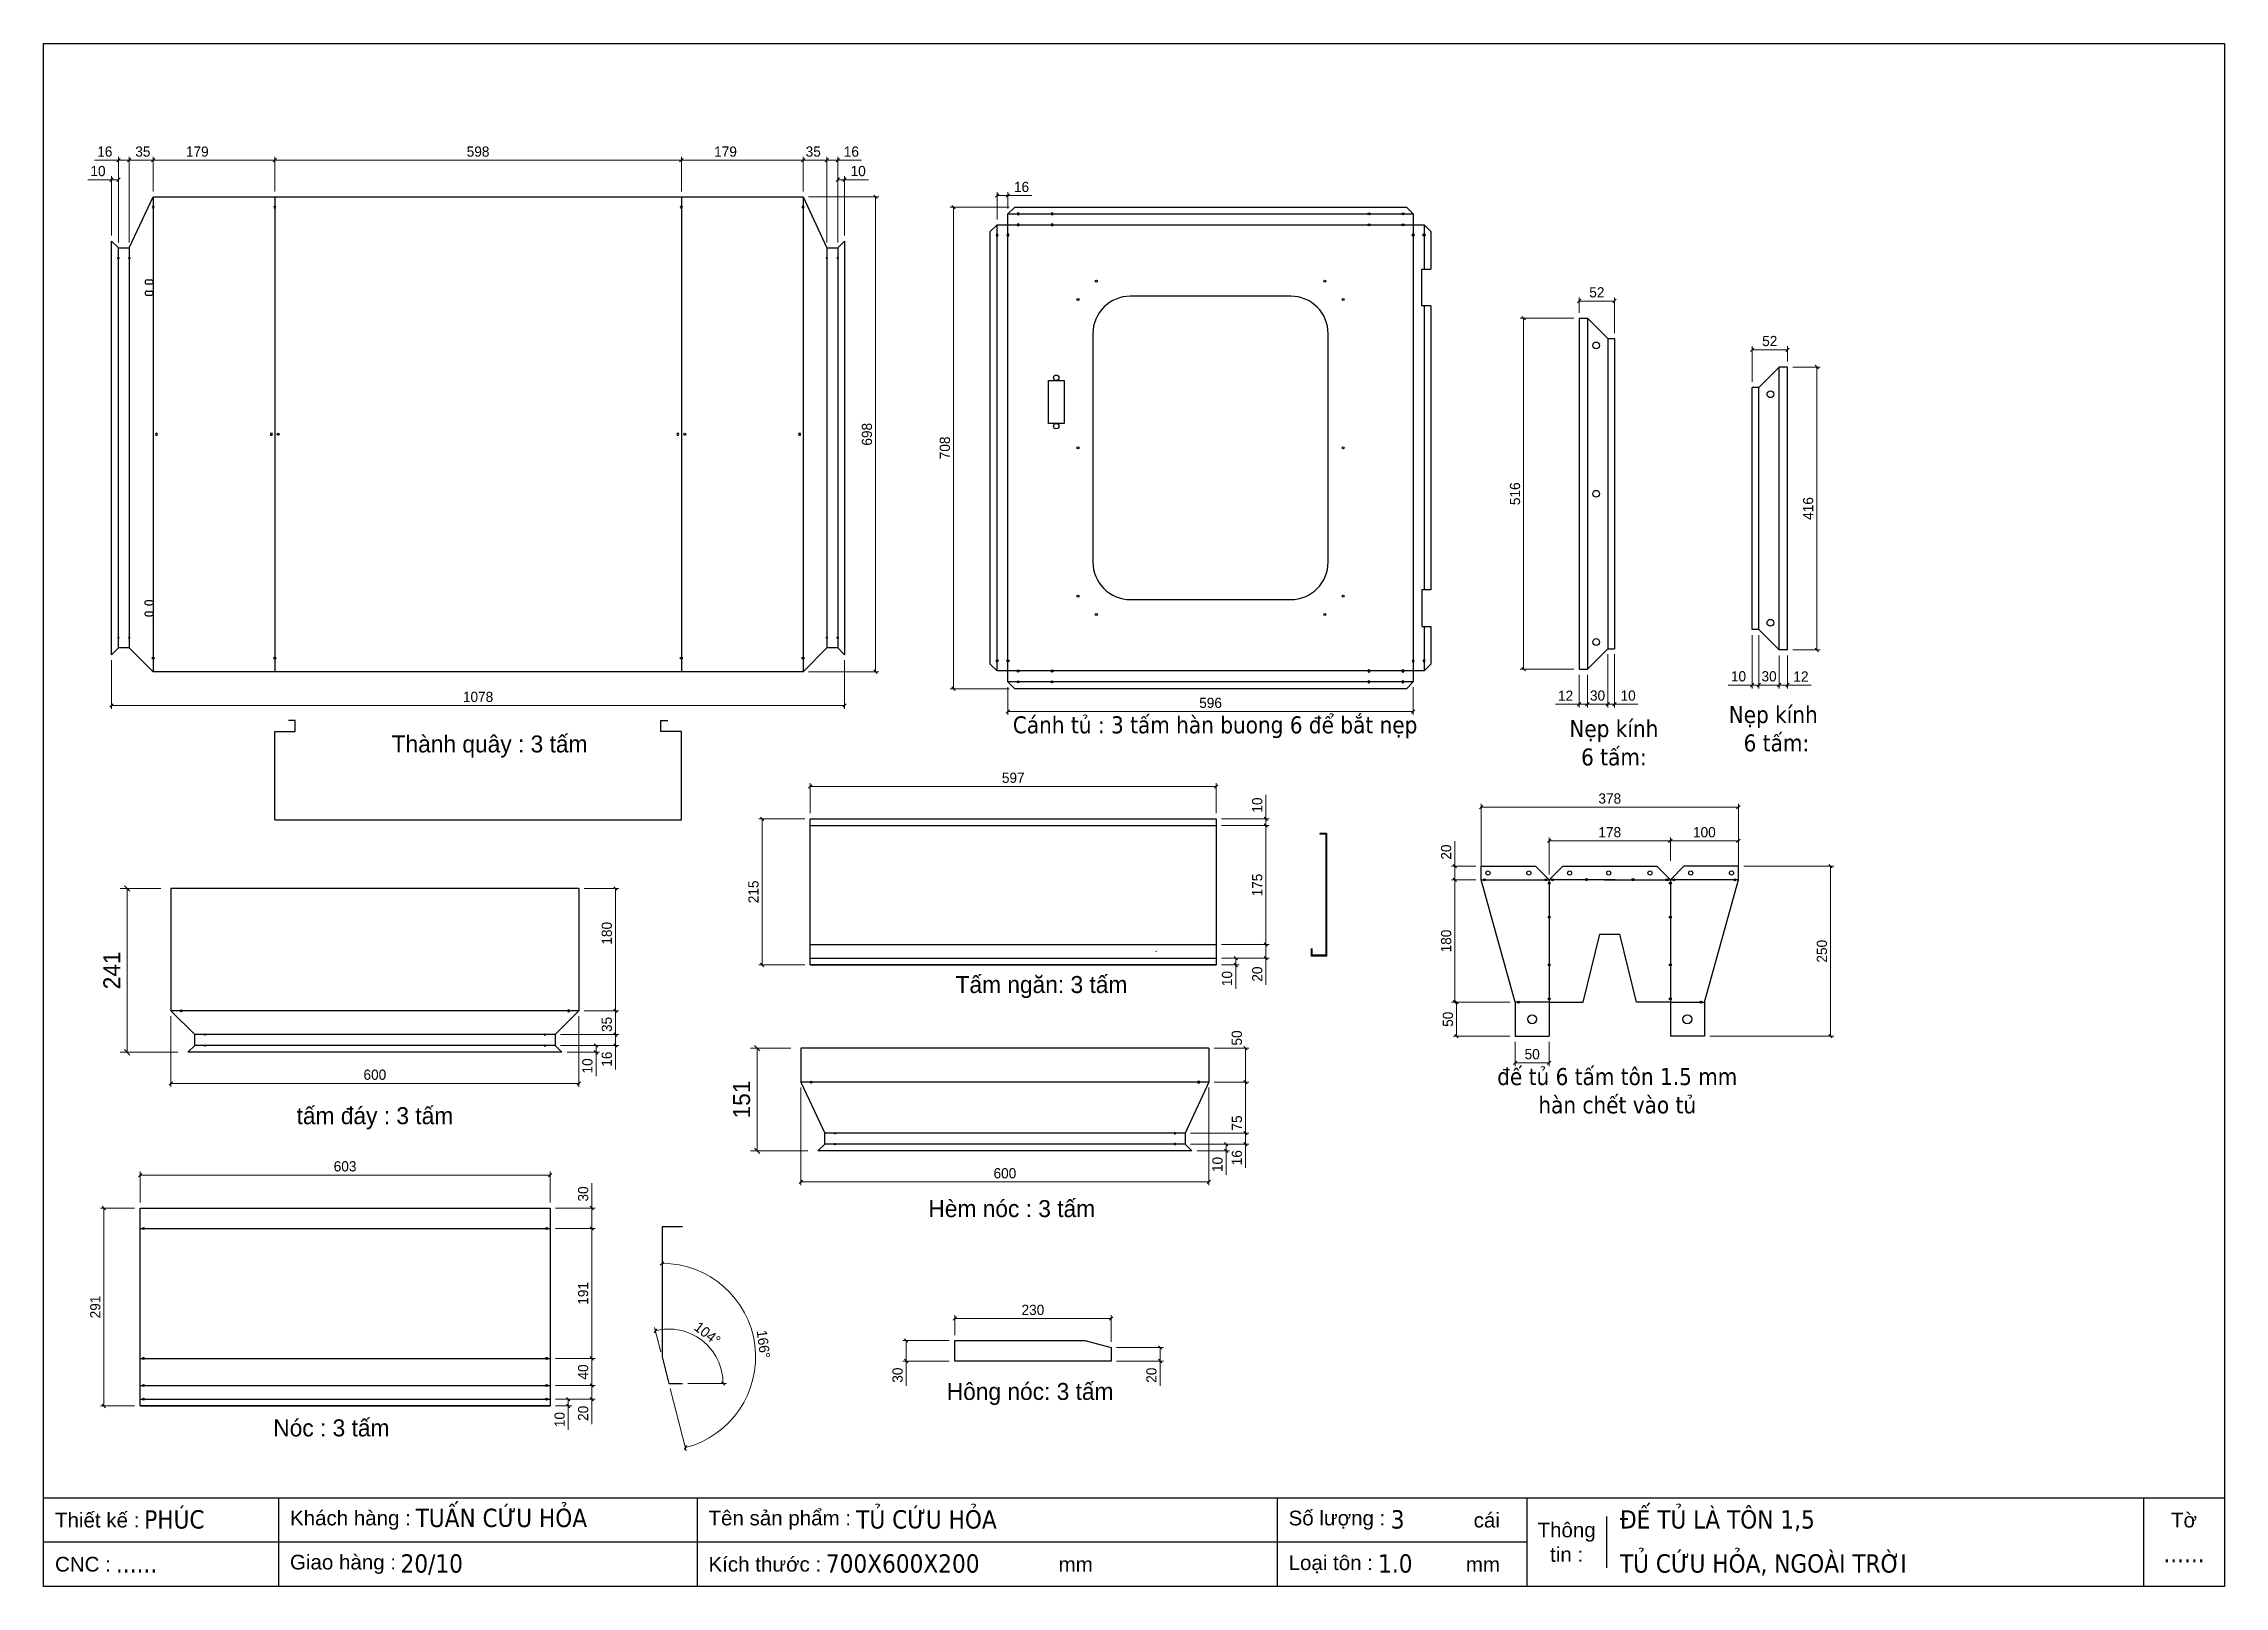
# Model space of a CAD drawing. Header units: millimetres. Extents: x 0 to 3208, y 0 to 2268.
import ezdxf
from ezdxf.enums import TextEntityAlignment as Align

# ---------------------------------------------------------------- set-up
doc = ezdxf.new("R2010")
doc.units = ezdxf.units.MM
doc.layers.add('CNC', color=7, linetype='Continuous')
doc.layers.add('DIM', color=253, linetype='Continuous')
doc.styles.add('Arial', font='arial.ttf')
doc.styles.add('Tahoma (Input Text)', font='tahoma.ttf')
doc.dimstyles.new('Dim-15', dxfattribs={"dimtxt": 15, "dimasz": 5, "dimexe": 5, "dimexo": 8, "dimgap": 5, "dimtad": 1, "dimdec": 0, "dimtxsty": 'Standard', "dimblk": 'OBLIQUE', "dimcen": 10, "dimclrd": 5, "dimclre": 5, "dimclrt": 3, "dimazin": 3, "dimtfac": 1, "dimtdec": 0, "dimtmove": 0, "dimatfit": 3, "dimldrblk": 'OBLIQUE', "dimlwd": 9, "dimlwe": 9})
doc.dimstyles.new('Dim-25', dxfattribs={"dimtxt": 25, "dimasz": 8, "dimexe": 10, "dimexo": 15, "dimgap": 10, "dimtad": 1, "dimdec": 0, "dimtxsty": 'Standard', "dimblk": 'OBLIQUE', "dimcen": 10, "dimclrd": 5, "dimclre": 5, "dimclrt": 3, "dimazin": 3, "dimtfac": 1, "dimtdec": 0, "dimtmove": 0, "dimatfit": 3, "dimldrblk": 'OBLIQUE', "dimlwd": 9, "dimlwe": 9})

msp = doc.modelspace()

# ---------------------------------------------------------------- texts
at = {"color": 2, "char_height": 25, "width": 775, "attachment_point": 5}
for s, insert in [('{\\fTahoma|b0|i0|c0|p34;Cánh tủ : 3 tấm hàn buong 6 để bắt nẹp}', (1723.1, 1263)), ('{\\fTahoma|b0|i0|c0|p34;Nẹp kính\\P 6 tấm:}', (2544, 1260.6)), ('Thành quây : 3 tấm', (655.9, 1234.7)), ('{\\fTahoma|b0|i0|c0|p34;Nẹp kính \\P6 tấm:}', (2309.6, 1239.9)), ('Tấm ngăn: 3 tấm', (1467.7, 881)), ('{\\fTahoma|b0|i0|c0|p34;đế tủ 6 tấm tôn 1.5 mm\\Phàn chết vào tủ}', (2314.6, 728.4)), ('tấm đáy : 3 tấm', (487.3, 688.2)), ('Hèm nóc : 3 tấm', (1424, 555.2)), ('Hông nóc: 3 tấm', (1451, 282.8)), ('Nóc : 3 tấm', (423.2, 232.8))]:
    msp.add_mtext(s, dxfattribs=dict(at, insert=insert))

# ---------------------------------------------------------------- blocks, each defined once
blk = doc.blocks.new('khungtenAsean2')
at = {"color": 7}
for p, q in [((2970, -1980), (0, -1980)), ((320, -1980), (320, -2100)), ((890, -1980), (890, -2100)), ((1680, -1980), (1680, -2100)), ((2020, -1980), (2020, -2100)), ((2860, -1980), (2860, -2100)), ((2128.3, -2005), (2128.3, -2075)), ((2020, -2040), (0, -2040))]:
    blk.add_line(p, q, dxfattribs=at)
blk.add_lwpolyline([(0, 0), (2970, 0), (2970, -2100), (0, -2100)], close=True, dxfattribs=at)
at = {"color": 2, "char_height": 20, "style": 'Arial'}
for s, insert, width, attachment_point in [('  Thiết kế :', (0, -2010), 917.634, 4), ('  Khách hàng :', (320, -2010), 917.634, 4), ('  Tên sản phẩm :', (890, -2010), 917.634, 4), ('  Số lượng :', (1680, -2010), 917.634, 4), ('cái', (1947.6, -2010), 917.634, 4), ('Thông\\Ptin :', (2074.2, -2040), 108.311, 5), ('Tờ', (2915, -2010), 110, 5), ('  CNC :', (0, -2070), 917.634, 4), ('  Giao hàng :', (320, -2070), 917.634, 4), ('  Kích thước :', (890, -2070), 917.634, 4), ('mm', (1382.3, -2070), 917.634, 4), ('  Loại tôn :', (1680, -2070), 917.634, 4), ('mm', (1936.9, -2070), 917.634, 4)]:
    blk.add_mtext(s, dxfattribs=dict(at, insert=insert, width=width, attachment_point=attachment_point))
at = {"color": 1, "style": 'Tahoma (Input Text)', "flags": 8}
for tag, p in [('#01', (137.1, -2021.3)), ('#03', (506.6, -2019.3)), ('#05', (1106.6, -2021.3)), ('#07', (1834.7, -2021.3)), ('#09', (2146.7, -2021.3)), ('#02', (98.5, -2081.3)), ('#04', (486.1, -2081.3)), ('#06', (1065.3, -2081.3)), ('#08', (1817.4, -2081.3)), ('#10', (2146.7, -2081.3))]:
    blk.add_attdef(tag, p, '', height=25, dxfattribs=at)
blk.add_attdef('#11', text='', height=25, dxfattribs=at).set_placement((2915, -2067.3), align=Align.CENTER)
blk = doc.blocks.new('*D1')
at = {"color": 0, "linetype": 'ByBlock', "lineweight": -2}
for p, q in [((342.5, 2099), (337.5, 2094)), ((935.5, 2094), (940.5, 2099))]:
    blk.add_line(p, q, dxfattribs=at)
at = {"layer": 'Defpoints', "color": 0, "transparency": 16777216}
for p in [(938, 2096.5), (340, 2042.7), (938, 2042.7)]:
    blk.add_point(p, dxfattribs=at)
at = {"layer": 'DIM', "color": 5, "lineweight": 9, "transparency": 16777216}
for p, q in [((340, 2050.7), (340, 2101.5)), ((340, 2096.5), (938, 2096.5)), ((938, 2050.7), (938, 2101.5))]:
    blk.add_line(p, q, dxfattribs=at)
at = {"layer": 'DIM', "color": 3, "transparency": 16777216, "insert": (639, 2109.2), "char_height": 15, "attachment_point": 5}
blk.add_mtext('598', dxfattribs=at)
blk = doc.blocks.new('_Oblique')
at = {"color": 0, "linetype": 'ByBlock', "lineweight": -2}
blk.add_line((-0.5, -0.5), (0.5, 0.5), dxfattribs=at)
blk = doc.blocks.new('*D2')
at = {"color": 0, "linetype": 'ByBlock', "lineweight": -2}
for p, q in [((940.5, 2099), (935.5, 2094)), ((1114.5, 2094), (1119.5, 2099))]:
    blk.add_line(p, q, dxfattribs=at)
at = {"layer": 'Defpoints', "color": 0, "transparency": 16777216}
for p in [(1117, 2096.5), (938, 2042.7), (1117, 2042.7)]:
    blk.add_point(p, dxfattribs=at)
at = {"layer": 'DIM', "color": 5, "lineweight": 9, "transparency": 16777216}
for p, q in [((938, 2050.7), (938, 2101.5)), ((938, 2096.5), (1117, 2096.5)), ((1117, 2050.7), (1117, 2101.5))]:
    blk.add_line(p, q, dxfattribs=at)
at = {"layer": 'DIM', "color": 3, "transparency": 16777216, "insert": (1003, 2109.2), "char_height": 15, "attachment_point": 5}
blk.add_mtext('179', dxfattribs=at)
blk = doc.blocks.new('*D3')
at = {"color": 0, "linetype": 'ByBlock', "lineweight": -2}
for p, q in [((1119.5, 2099), (1114.5, 2094)), ((1149.5, 2094), (1154.5, 2099))]:
    blk.add_line(p, q, dxfattribs=at)
at = {"layer": 'Defpoints', "color": 0, "transparency": 16777216}
for p in [(1152, 2096.5), (1117, 2042.7), (1152, 1967.7)]:
    blk.add_point(p, dxfattribs=at)
at = {"layer": 'DIM', "color": 5, "lineweight": 9, "transparency": 16777216}
for p, q in [((1117, 2050.7), (1117, 2101.5)), ((1117, 2096.5), (1152, 2096.5)), ((1152, 1975.7), (1152, 2101.5))]:
    blk.add_line(p, q, dxfattribs=at)
at = {"layer": 'DIM', "color": 3, "transparency": 16777216, "insert": (1132, 2109.2), "char_height": 15, "attachment_point": 5}
blk.add_mtext('35', dxfattribs=at)
blk = doc.blocks.new('*D4')
at = {"color": 0, "linetype": 'ByBlock', "lineweight": -2}
for p, q in [((163.5, 2099), (158.5, 2094)), ((337.5, 2094), (342.5, 2099))]:
    blk.add_line(p, q, dxfattribs=at)
at = {"layer": 'Defpoints', "color": 0, "transparency": 16777216}
for p in [(161, 2096.5), (161, 2042.7), (340, 2042.7)]:
    blk.add_point(p, dxfattribs=at)
at = {"layer": 'DIM', "color": 5, "lineweight": 9, "transparency": 16777216}
for p, q in [((161, 2050.7), (161, 2101.5)), ((340, 2096.5), (161, 2096.5)), ((340, 2050.7), (340, 2101.5))]:
    blk.add_line(p, q, dxfattribs=at)
at = {"layer": 'DIM', "color": 3, "transparency": 16777216, "insert": (226, 2109.2), "char_height": 15, "attachment_point": 5}
blk.add_mtext('179', dxfattribs=at)
blk = doc.blocks.new('*D5')
at = {"color": 0, "linetype": 'ByBlock', "lineweight": -2}
for p, q in [((128.5, 2099), (123.5, 2094)), ((158.5, 2094), (163.5, 2099))]:
    blk.add_line(p, q, dxfattribs=at)
at = {"layer": 'Defpoints', "color": 0, "transparency": 16777216}
for p in [(126, 2096.5), (161, 2042.7), (126, 1967.7)]:
    blk.add_point(p, dxfattribs=at)
at = {"layer": 'DIM', "color": 5, "lineweight": 9, "transparency": 16777216}
for p, q in [((126, 1975.7), (126, 2101.5)), ((161, 2096.5), (126, 2096.5)), ((161, 2050.7), (161, 2101.5))]:
    blk.add_line(p, q, dxfattribs=at)
at = {"layer": 'DIM', "color": 3, "transparency": 16777216, "insert": (146, 2109.2), "char_height": 15, "attachment_point": 5}
blk.add_mtext('35', dxfattribs=at)
blk = doc.blocks.new('*D6')
at = {"color": 0, "linetype": 'ByBlock', "lineweight": -2}
for p, q in [((102.5, 1297.4), (97.5, 1292.4)), ((1175.5, 1292.4), (1180.5, 1297.4))]:
    blk.add_line(p, q, dxfattribs=at)
at = {"layer": 'Defpoints', "color": 0, "transparency": 16777216}
for p in [(100, 1369.7), (1178, 1369.7), (1178, 1294.9)]:
    blk.add_point(p, dxfattribs=at)
at = {"layer": 'DIM', "color": 5, "lineweight": 9, "transparency": 16777216}
for p, q in [((100, 1361.7), (100, 1289.9)), ((1178, 1361.7), (1178, 1289.9)), ((100, 1294.9), (1178, 1294.9))]:
    blk.add_line(p, q, dxfattribs=at)
at = {"layer": 'DIM', "color": 3, "transparency": 16777216, "insert": (639, 1307.6), "char_height": 15, "attachment_point": 5}
blk.add_mtext('1078', dxfattribs=at)
blk = doc.blocks.new('*D7')
at = {"color": 0, "linetype": 'ByBlock', "lineweight": -2}
for p, q in [((1154.5, 2099), (1149.5, 2094)), ((1165.5, 2094), (1170.5, 2099))]:
    blk.add_line(p, q, dxfattribs=at)
at = {"layer": 'Defpoints', "color": 0, "transparency": 16777216}
for p in [(1168, 2096.5), (1152, 1967.7), (1168, 1967.7)]:
    blk.add_point(p, dxfattribs=at)
at = {"layer": 'DIM', "color": 5, "lineweight": 9, "transparency": 16777216}
for p, q in [((1152, 1975.7), (1152, 2101.5)), ((1152, 2096.5), (1168, 2096.5)), ((1168, 1975.7), (1168, 2101.5)), ((1168, 2096.5), (1203.1, 2096.5))]:
    blk.add_line(p, q, dxfattribs=at)
at = {"layer": 'DIM', "color": 3, "transparency": 16777216, "insert": (1188.1, 2109.2), "char_height": 15, "attachment_point": 5}
blk.add_mtext('16', dxfattribs=at)
blk = doc.blocks.new('*D8')
at = {"color": 0, "linetype": 'ByBlock', "lineweight": -2}
for p, q in [((1170.5, 2070.5), (1165.5, 2065.5)), ((1175.5, 2065.5), (1180.5, 2070.5))]:
    blk.add_line(p, q, dxfattribs=at)
at = {"layer": 'Defpoints', "color": 0, "transparency": 16777216}
for p in [(1178, 2068), (1168, 1967.7), (1178, 1977.7)]:
    blk.add_point(p, dxfattribs=at)
at = {"layer": 'DIM', "color": 5, "lineweight": 9, "transparency": 16777216}
for p, q in [((1168, 1975.7), (1168, 2073)), ((1168, 2068), (1178, 2068)), ((1178, 1985.7), (1178, 2073)), ((1178, 2068), (1213.1, 2068))]:
    blk.add_line(p, q, dxfattribs=at)
at = {"layer": 'DIM', "color": 3, "transparency": 16777216, "insert": (1198.1, 2080.6), "char_height": 15, "attachment_point": 5}
blk.add_mtext('10', dxfattribs=at)
blk = doc.blocks.new('*D9')
at = {"color": 0, "linetype": 'ByBlock', "lineweight": -2}
for p, q in [((112.5, 2099), (107.5, 2094)), ((123.5, 2094), (128.5, 2099))]:
    blk.add_line(p, q, dxfattribs=at)
at = {"layer": 'Defpoints', "color": 0, "transparency": 16777216}
for p in [(110, 2096.5), (110, 1967.7), (126, 1967.7)]:
    blk.add_point(p, dxfattribs=at)
at = {"layer": 'DIM', "color": 5, "lineweight": 9, "transparency": 16777216}
for p, q in [((110, 2096.5), (75, 2096.5)), ((110, 1975.7), (110, 2101.5)), ((126, 2096.5), (110, 2096.5)), ((126, 1975.7), (126, 2101.5))]:
    blk.add_line(p, q, dxfattribs=at)
at = {"layer": 'DIM', "color": 3, "transparency": 16777216, "insert": (90, 2109.2), "char_height": 15, "attachment_point": 5}
blk.add_mtext('16', dxfattribs=at)
blk = doc.blocks.new('*D10')
at = {"color": 0, "linetype": 'ByBlock', "lineweight": -2}
for p, q in [((102.5, 2070.5), (97.5, 2065.5)), ((107.5, 2065.5), (112.5, 2070.5))]:
    blk.add_line(p, q, dxfattribs=at)
at = {"layer": 'Defpoints', "color": 0, "transparency": 16777216}
for p in [(100, 2068), (100, 1977.7), (110, 1967.7)]:
    blk.add_point(p, dxfattribs=at)
at = {"layer": 'DIM', "color": 5, "lineweight": 9, "transparency": 16777216}
for p, q in [((100, 2068), (65, 2068)), ((100, 1985.7), (100, 2073)), ((110, 2068), (100, 2068)), ((110, 1975.7), (110, 2073))]:
    blk.add_line(p, q, dxfattribs=at)
at = {"layer": 'DIM', "color": 3, "transparency": 16777216, "insert": (80, 2080.6), "char_height": 15, "attachment_point": 5}
blk.add_mtext('10', dxfattribs=at)
blk = doc.blocks.new('*D11')
at = {"color": 0, "linetype": 'ByBlock', "lineweight": -2}
for p, q in [((1226.2, 2040.2), (1221.2, 2045.2)), ((1221.2, 1347.2), (1226.2, 1342.2))]:
    blk.add_line(p, q, dxfattribs=at)
at = {"layer": 'Defpoints', "color": 0, "transparency": 16777216}
for p in [(1117, 2042.7), (1117, 1344.7), (1223.7, 1344.7)]:
    blk.add_point(p, dxfattribs=at)
at = {"layer": 'DIM', "color": 5, "lineweight": 9, "transparency": 16777216}
for p, q in [((1125, 2042.7), (1228.7, 2042.7)), ((1223.7, 2042.7), (1223.7, 1344.7)), ((1125, 1344.7), (1228.7, 1344.7))]:
    blk.add_line(p, q, dxfattribs=at)
at = {"layer": 'DIM', "color": 3, "transparency": 16777216, "insert": (1211, 1693.7), "char_height": 15, "attachment_point": 5, "rotation": 90}
blk.add_mtext('698', dxfattribs=at)
blk = doc.blocks.new('f3daunguoc')
at = {"layer": 'CNC', "color": 2, "lineweight": -3}
blk.add_circle((0, 0), 1.5, dxfattribs=at)
blk = doc.blocks.new('f2dauxuoi')
at = {"layer": 'CNC', "color": 2, "lineweight": -3}
blk.add_circle((0, 0), 1, dxfattribs=at)
blk = doc.blocks.new('ovan6x9')
at = {"color": 2}
for p, q in [((2, 6), (8, 6)), ((2, 0), (8, 0))]:
    blk.add_line(p, q, dxfattribs=at)
for centre, start, end in [((2, 3), 90, 270), ((8, 3), 270, 90)]:
    blk.add_arc(centre, 3, start, end, dxfattribs=at)
blk = doc.blocks.new('*D12')
at = {"color": 0, "linetype": 'ByBlock', "lineweight": -2}
for p, q in [((843.6, 1023.6), (838.6, 1028.6)), ((838.6, 848.6), (843.6, 843.6))]:
    blk.add_line(p, q, dxfattribs=at)
at = {"layer": 'Defpoints', "color": 0, "transparency": 16777216}
for p in [(787.2, 1026.1), (787.2, 846.1), (841.1, 846.1)]:
    blk.add_point(p, dxfattribs=at)
at = {"layer": 'DIM', "color": 5, "lineweight": 9, "transparency": 16777216}
for p, q in [((795.2, 1026.1), (846.1, 1026.1)), ((841.1, 1026.1), (841.1, 846.1)), ((795.2, 846.1), (846.1, 846.1))]:
    blk.add_line(p, q, dxfattribs=at)
at = {"layer": 'DIM', "color": 3, "transparency": 16777216, "insert": (828.4, 960.1), "char_height": 15, "attachment_point": 5, "rotation": 90}
blk.add_mtext('180', dxfattribs=at)
blk = doc.blocks.new('*D13')
at = {"color": 0, "linetype": 'ByBlock', "lineweight": -2}
for p, q in [((843.6, 843.6), (838.6, 848.6)), ((838.6, 813.6), (843.6, 808.6))]:
    blk.add_line(p, q, dxfattribs=at)
at = {"layer": 'Defpoints', "color": 0, "transparency": 16777216}
for p in [(787.2, 846.1), (752.2, 811.1), (841.1, 811.1)]:
    blk.add_point(p, dxfattribs=at)
at = {"layer": 'DIM', "color": 5, "lineweight": 9, "transparency": 16777216}
for p, q in [((795.2, 846.1), (846.1, 846.1)), ((841.1, 846.1), (841.1, 811.1)), ((760.2, 811.1), (846.1, 811.1))]:
    blk.add_line(p, q, dxfattribs=at)
at = {"layer": 'DIM', "color": 3, "transparency": 16777216, "insert": (828.4, 826.1), "char_height": 15, "attachment_point": 5, "rotation": 90}
blk.add_mtext('35', dxfattribs=at)
blk = doc.blocks.new('*D14')
at = {"color": 0, "linetype": 'ByBlock', "lineweight": -2}
for p, q in [((843.6, 808.6), (838.6, 813.6)), ((838.6, 797.6), (843.6, 792.6))]:
    blk.add_line(p, q, dxfattribs=at)
at = {"layer": 'Defpoints', "color": 0, "transparency": 16777216}
for p in [(752.2, 811.1), (752.2, 795.1), (841.1, 795.1)]:
    blk.add_point(p, dxfattribs=at)
at = {"layer": 'DIM', "color": 5, "lineweight": 9, "transparency": 16777216}
for p, q in [((760.2, 811.1), (846.1, 811.1)), ((841.1, 811.1), (841.1, 795.1)), ((760.2, 795.1), (846.1, 795.1)), ((841.1, 795.1), (841.1, 760))]:
    blk.add_line(p, q, dxfattribs=at)
at = {"layer": 'DIM', "color": 3, "transparency": 16777216, "insert": (828.4, 775), "char_height": 15, "attachment_point": 5, "rotation": 90}
blk.add_mtext('16', dxfattribs=at)
blk = doc.blocks.new('*D15')
at = {"color": 0, "linetype": 'ByBlock', "lineweight": -2}
for p, q in [((815, 792.6), (810, 797.6)), ((810, 787.6), (815, 782.6))]:
    blk.add_line(p, q, dxfattribs=at)
at = {"layer": 'Defpoints', "color": 0, "transparency": 16777216}
for p in [(752.2, 795.1), (762.2, 785.1), (812.5, 785.1)]:
    blk.add_point(p, dxfattribs=at)
at = {"layer": 'DIM', "color": 5, "lineweight": 9, "transparency": 16777216}
for p, q in [((760.2, 795.1), (817.5, 795.1)), ((770.2, 785.1), (817.5, 785.1)), ((812.5, 795.1), (812.5, 785.1)), ((812.5, 785.1), (812.5, 750))]:
    blk.add_line(p, q, dxfattribs=at)
at = {"layer": 'DIM', "color": 3, "transparency": 16777216, "insert": (799.9, 765.1), "char_height": 15, "attachment_point": 5, "rotation": 90}
blk.add_mtext('10', dxfattribs=at)
blk = doc.blocks.new('*D16')
at = {"color": 0, "linetype": 'ByBlock', "lineweight": -2}
for p, q in [((189.7, 741.9), (184.7, 736.9)), ((784.7, 736.9), (789.7, 741.9))]:
    blk.add_line(p, q, dxfattribs=at)
at = {"layer": 'Defpoints', "color": 0, "transparency": 16777216}
for p in [(187.2, 846.1), (787.2, 846.1), (187.2, 739.4)]:
    blk.add_point(p, dxfattribs=at)
at = {"layer": 'DIM', "color": 5, "lineweight": 9, "transparency": 16777216}
for p, q in [((187.2, 838.1), (187.2, 734.4)), ((787.2, 838.1), (787.2, 734.4)), ((787.2, 739.4), (187.2, 739.4))]:
    blk.add_line(p, q, dxfattribs=at)
at = {"layer": 'DIM', "color": 3, "transparency": 16777216, "insert": (487.2, 752.1), "char_height": 15, "attachment_point": 5}
blk.add_mtext('600', dxfattribs=at)
blk = doc.blocks.new('*D17')
at = {"color": 0, "linetype": 'ByBlock', "lineweight": -2}
for p, q in [((126.8, 1022.1), (118.8, 1030.1)), ((118.8, 789.1), (126.8, 781.1))]:
    blk.add_line(p, q, dxfattribs=at)
at = {"layer": 'Defpoints', "color": 0, "transparency": 16777216}
for p in [(187.2, 1026.1), (122.8, 785.1), (212.2, 785.1)]:
    blk.add_point(p, dxfattribs=at)
at = {"layer": 'DIM', "color": 5, "lineweight": 9, "transparency": 16777216}
for p, q in [((172.2, 1026.1), (112.8, 1026.1)), ((122.8, 1026.1), (122.8, 785.1)), ((197.2, 785.1), (112.8, 785.1))]:
    blk.add_line(p, q, dxfattribs=at)
at = {"layer": 'DIM', "color": 3, "transparency": 16777216, "insert": (100.3, 905.6), "char_height": 25, "attachment_point": 5, "rotation": 90}
blk.add_mtext('241', dxfattribs=at)
blk = doc.blocks.new('*D18')
at = {"color": 0, "linetype": 'ByBlock', "lineweight": -2}
for p, q in [((1420.9, 1288.6), (1415.9, 1283.6)), ((2011.9, 1283.6), (2016.9, 1288.6))]:
    blk.add_line(p, q, dxfattribs=at)
at = {"layer": 'Defpoints', "color": 0, "transparency": 16777216}
for p in [(1418.4, 1329.7), (2014.4, 1329.7), (2014.4, 1286.1)]:
    blk.add_point(p, dxfattribs=at)
at = {"layer": 'DIM', "color": 5, "lineweight": 9, "transparency": 16777216}
for p, q in [((1418.4, 1321.7), (1418.4, 1281.1)), ((2014.4, 1321.7), (2014.4, 1281.1)), ((1418.4, 1286.1), (2014.4, 1286.1))]:
    blk.add_line(p, q, dxfattribs=at)
at = {"layer": 'DIM', "color": 3, "transparency": 16777216, "insert": (1716.4, 1298.8), "char_height": 15, "attachment_point": 5}
blk.add_mtext('596', dxfattribs=at)
blk = doc.blocks.new('*D19')
at = {"color": 0, "linetype": 'ByBlock', "lineweight": -2}
for p, q in [((1404.9, 2047.1), (1399.9, 2042.1)), ((1415.9, 2042.1), (1420.9, 2047.1))]:
    blk.add_line(p, q, dxfattribs=at)
at = {"layer": 'Defpoints', "color": 0, "transparency": 16777216}
for p in [(1418.4, 2044.6), (1402.4, 2001.7), (1418.4, 2017.7)]:
    blk.add_point(p, dxfattribs=at)
at = {"layer": 'DIM', "color": 5, "lineweight": 9, "transparency": 16777216}
for p, q in [((1402.4, 2009.7), (1402.4, 2049.6)), ((1402.4, 2044.6), (1418.4, 2044.6)), ((1418.4, 2025.7), (1418.4, 2049.6)), ((1418.4, 2044.6), (1453.5, 2044.6))]:
    blk.add_line(p, q, dxfattribs=at)
at = {"layer": 'DIM', "color": 3, "transparency": 16777216, "insert": (1438.4, 2057.3), "char_height": 15, "attachment_point": 5}
blk.add_mtext('16', dxfattribs=at)
blk = doc.blocks.new('*D20')
at = {"color": 0, "linetype": 'ByBlock', "lineweight": -2}
for p, q in [((2515.4, 1820.5), (2510.4, 1815.5)), ((2562.4, 1815.5), (2567.4, 1820.5))]:
    blk.add_line(p, q, dxfattribs=at)
at = {"layer": 'Defpoints', "color": 0, "transparency": 16777216}
for p in [(2564.9, 1818), (2564.9, 1792.6), (2512.9, 1762.6)]:
    blk.add_point(p, dxfattribs=at)
at = {"layer": 'DIM', "color": 5, "lineweight": 9, "transparency": 16777216}
for p, q in [((2512.9, 1770.6), (2512.9, 1823)), ((2512.9, 1818), (2564.9, 1818)), ((2564.9, 1800.6), (2564.9, 1823))]:
    blk.add_line(p, q, dxfattribs=at)
at = {"layer": 'DIM', "color": 3, "transparency": 16777216, "insert": (2538.9, 1830.7), "char_height": 15, "attachment_point": 5}
blk.add_mtext('52', dxfattribs=at)
blk = doc.blocks.new('*D21')
at = {"color": 0, "linetype": 'ByBlock', "lineweight": -2}
for p, q in [((2610.5, 1790.1), (2605.5, 1795.1)), ((2605.5, 1379.1), (2610.5, 1374.1))]:
    blk.add_line(p, q, dxfattribs=at)
at = {"layer": 'Defpoints', "color": 0, "transparency": 16777216}
for p in [(2564.9, 1792.6), (2564.9, 1376.6), (2608, 1376.6)]:
    blk.add_point(p, dxfattribs=at)
at = {"layer": 'DIM', "color": 5, "lineweight": 9, "transparency": 16777216}
for p, q in [((2572.9, 1792.6), (2613, 1792.6)), ((2608, 1792.6), (2608, 1376.6)), ((2572.9, 1376.6), (2613, 1376.6))]:
    blk.add_line(p, q, dxfattribs=at)
at = {"layer": 'DIM', "color": 3, "transparency": 16777216, "insert": (2595.4, 1584.6), "char_height": 15, "attachment_point": 5, "rotation": 90}
blk.add_mtext('416', dxfattribs=at)
blk = doc.blocks.new('*D22')
at = {"color": 0, "linetype": 'ByBlock', "lineweight": -2}
for p, q in [((2261.1, 1892.1), (2256.1, 1887.1)), ((2308.1, 1887.1), (2313.1, 1892.1))]:
    blk.add_line(p, q, dxfattribs=at)
at = {"layer": 'Defpoints', "color": 0, "transparency": 16777216}
for p in [(2258.6, 1864.3), (2310.6, 1889.6), (2310.6, 1834.3)]:
    blk.add_point(p, dxfattribs=at)
at = {"layer": 'DIM', "color": 5, "lineweight": 9, "transparency": 16777216}
for p, q in [((2258.6, 1872.3), (2258.6, 1894.6)), ((2310.6, 1842.3), (2310.6, 1894.6)), ((2258.6, 1889.6), (2310.6, 1889.6))]:
    blk.add_line(p, q, dxfattribs=at)
at = {"layer": 'DIM', "color": 3, "transparency": 16777216, "insert": (2284.6, 1902.3), "char_height": 15, "attachment_point": 5}
blk.add_mtext('52', dxfattribs=at)
blk = doc.blocks.new('*D23')
at = {"color": 0, "linetype": 'ByBlock', "lineweight": -2}
for p, q in [((2179.4, 1861.8), (2174.4, 1866.8)), ((2174.4, 1350.8), (2179.4, 1345.8))]:
    blk.add_line(p, q, dxfattribs=at)
at = {"layer": 'Defpoints', "color": 0, "transparency": 16777216}
for p in [(2258.6, 1864.3), (2176.9, 1348.3), (2258.6, 1348.3)]:
    blk.add_point(p, dxfattribs=at)
at = {"layer": 'DIM', "color": 5, "lineweight": 9, "transparency": 16777216}
for p, q in [((2250.6, 1864.3), (2171.9, 1864.3)), ((2176.9, 1864.3), (2176.9, 1348.3)), ((2250.6, 1348.3), (2171.9, 1348.3))]:
    blk.add_line(p, q, dxfattribs=at)
at = {"layer": 'DIM', "color": 3, "transparency": 16777216, "insert": (2164.3, 1606.3), "char_height": 15, "attachment_point": 5, "rotation": 90}
blk.add_mtext('516', dxfattribs=at)
blk = doc.blocks.new('*D24')
at = {"color": 0, "linetype": 'ByBlock', "lineweight": -2}
for p, q in [((2303.1, 1299.3), (2298.1, 1294.3)), ((2308.1, 1294.3), (2313.1, 1299.3))]:
    blk.add_line(p, q, dxfattribs=at)
at = {"layer": 'Defpoints', "color": 0, "transparency": 16777216}
for p in [(2300.6, 1378.3), (2310.6, 1378.3), (2310.6, 1296.8)]:
    blk.add_point(p, dxfattribs=at)
at = {"layer": 'DIM', "color": 5, "lineweight": 9, "transparency": 16777216}
for p, q in [((2300.6, 1370.3), (2300.6, 1291.8)), ((2310.6, 1370.3), (2310.6, 1291.8)), ((2300.6, 1296.8), (2310.6, 1296.8)), ((2310.6, 1296.8), (2345.6, 1296.8))]:
    blk.add_line(p, q, dxfattribs=at)
at = {"layer": 'DIM', "color": 3, "transparency": 16777216, "insert": (2330.6, 1309.5), "char_height": 15, "attachment_point": 5}
blk.add_mtext('10', dxfattribs=at)
blk = doc.blocks.new('*D25')
at = {"color": 0, "linetype": 'ByBlock', "lineweight": -2}
for p, q in [((2273.1, 1299.3), (2268.1, 1294.3)), ((2298.1, 1294.3), (2303.1, 1299.3))]:
    blk.add_line(p, q, dxfattribs=at)
at = {"layer": 'Defpoints', "color": 0, "transparency": 16777216}
for p in [(2270.6, 1348.3), (2300.6, 1378.3), (2300.6, 1296.8)]:
    blk.add_point(p, dxfattribs=at)
at = {"layer": 'DIM', "color": 5, "lineweight": 9, "transparency": 16777216}
for p, q in [((2300.6, 1370.3), (2300.6, 1291.8)), ((2270.6, 1340.3), (2270.6, 1291.8)), ((2270.6, 1296.8), (2300.6, 1296.8))]:
    blk.add_line(p, q, dxfattribs=at)
at = {"layer": 'DIM', "color": 3, "transparency": 16777216, "insert": (2285.6, 1309.5), "char_height": 15, "attachment_point": 5}
blk.add_mtext('30', dxfattribs=at)
blk = doc.blocks.new('*D26')
at = {"color": 0, "linetype": 'ByBlock', "lineweight": -2}
for p, q in [((2261.1, 1299.3), (2256.1, 1294.3)), ((2268.1, 1294.3), (2273.1, 1299.3))]:
    blk.add_line(p, q, dxfattribs=at)
at = {"layer": 'Defpoints', "color": 0, "transparency": 16777216}
for p in [(2258.6, 1348.3), (2270.6, 1348.3), (2258.6, 1296.8)]:
    blk.add_point(p, dxfattribs=at)
at = {"layer": 'DIM', "color": 5, "lineweight": 9, "transparency": 16777216}
for p, q in [((2258.6, 1340.3), (2258.6, 1291.8)), ((2270.6, 1340.3), (2270.6, 1291.8)), ((2258.6, 1296.8), (2223.7, 1296.8)), ((2270.6, 1296.8), (2258.6, 1296.8))]:
    blk.add_line(p, q, dxfattribs=at)
at = {"layer": 'DIM', "color": 3, "transparency": 16777216, "insert": (2238.6, 1309.4), "char_height": 15, "attachment_point": 5}
blk.add_mtext('12', dxfattribs=at)
blk = doc.blocks.new('*D27')
at = {"color": 0, "linetype": 'ByBlock', "lineweight": -2}
for p, q in [((2515.4, 1327.6), (2510.4, 1322.6)), ((2520.4, 1322.6), (2525.4, 1327.6))]:
    blk.add_line(p, q, dxfattribs=at)
at = {"layer": 'Defpoints', "color": 0, "transparency": 16777216}
for p in [(2512.9, 1406.6), (2522.9, 1406.6), (2512.9, 1325.1)]:
    blk.add_point(p, dxfattribs=at)
at = {"layer": 'DIM', "color": 5, "lineweight": 9, "transparency": 16777216}
for p, q in [((2512.9, 1398.6), (2512.9, 1320.1)), ((2522.9, 1398.6), (2522.9, 1320.1)), ((2512.9, 1325.1), (2477.9, 1325.1)), ((2522.9, 1325.1), (2512.9, 1325.1))]:
    blk.add_line(p, q, dxfattribs=at)
at = {"layer": 'DIM', "color": 3, "transparency": 16777216, "insert": (2492.9, 1337.8), "char_height": 15, "attachment_point": 5}
blk.add_mtext('10', dxfattribs=at)
blk = doc.blocks.new('*D28')
at = {"color": 0, "linetype": 'ByBlock', "lineweight": -2}
for p, q in [((2525.4, 1327.6), (2520.4, 1322.6)), ((2550.4, 1322.6), (2555.4, 1327.6))]:
    blk.add_line(p, q, dxfattribs=at)
at = {"layer": 'Defpoints', "color": 0, "transparency": 16777216}
for p in [(2522.9, 1406.6), (2552.9, 1376.6), (2522.9, 1325.1)]:
    blk.add_point(p, dxfattribs=at)
at = {"layer": 'DIM', "color": 5, "lineweight": 9, "transparency": 16777216}
for p, q in [((2522.9, 1398.6), (2522.9, 1320.1)), ((2552.9, 1368.6), (2552.9, 1320.1)), ((2552.9, 1325.1), (2522.9, 1325.1))]:
    blk.add_line(p, q, dxfattribs=at)
at = {"layer": 'DIM', "color": 3, "transparency": 16777216, "insert": (2537.9, 1337.8), "char_height": 15, "attachment_point": 5}
blk.add_mtext('30', dxfattribs=at)
blk = doc.blocks.new('*D29')
at = {"color": 0, "linetype": 'ByBlock', "lineweight": -2}
for p, q in [((2555.4, 1327.6), (2550.4, 1322.6)), ((2562.4, 1322.6), (2567.4, 1327.6))]:
    blk.add_line(p, q, dxfattribs=at)
at = {"layer": 'Defpoints', "color": 0, "transparency": 16777216}
for p in [(2552.9, 1376.6), (2564.9, 1376.6), (2564.9, 1325.1)]:
    blk.add_point(p, dxfattribs=at)
at = {"layer": 'DIM', "color": 5, "lineweight": 9, "transparency": 16777216}
for p, q in [((2552.9, 1368.6), (2552.9, 1320.1)), ((2564.9, 1368.6), (2564.9, 1320.1)), ((2552.9, 1325.1), (2564.9, 1325.1)), ((2564.9, 1325.1), (2599.8, 1325.1))]:
    blk.add_line(p, q, dxfattribs=at)
at = {"layer": 'DIM', "color": 3, "transparency": 16777216, "insert": (2584.8, 1337.6), "char_height": 15, "attachment_point": 5}
blk.add_mtext('12', dxfattribs=at)
blk = doc.blocks.new('*D30')
at = {"color": 0, "linetype": 'ByBlock', "lineweight": -2}
for p, q in [((1770.3, 788.7), (1765.3, 793.7)), ((1765.3, 743.7), (1770.3, 738.7))]:
    blk.add_line(p, q, dxfattribs=at)
at = {"layer": 'Defpoints', "color": 0, "transparency": 16777216}
for p in [(1713.9, 791.2), (1713.9, 741.2), (1767.8, 741.2)]:
    blk.add_point(p, dxfattribs=at)
at = {"layer": 'DIM', "color": 5, "lineweight": 9, "transparency": 16777216}
for p, q in [((1721.9, 791.2), (1772.8, 791.2)), ((1767.8, 791.2), (1767.8, 741.2)), ((1721.9, 741.2), (1772.8, 741.2))]:
    blk.add_line(p, q, dxfattribs=at)
at = {"layer": 'DIM', "color": 3, "transparency": 16777216, "insert": (1755.1, 806.2), "char_height": 15, "attachment_point": 5, "rotation": 90}
blk.add_mtext('50', dxfattribs=at)
blk = doc.blocks.new('*D31')
at = {"color": 0, "linetype": 'ByBlock', "lineweight": -2}
for p, q in [((1770.3, 738.7), (1765.3, 743.7)), ((1765.3, 668.7), (1770.3, 663.7))]:
    blk.add_line(p, q, dxfattribs=at)
at = {"layer": 'Defpoints', "color": 0, "transparency": 16777216}
for p in [(1713.9, 741.2), (1678.9, 666.2), (1767.8, 666.2)]:
    blk.add_point(p, dxfattribs=at)
at = {"layer": 'DIM', "color": 5, "lineweight": 9, "transparency": 16777216}
for p, q in [((1721.9, 741.2), (1772.8, 741.2)), ((1767.8, 741.2), (1767.8, 666.2)), ((1686.9, 666.2), (1772.8, 666.2))]:
    blk.add_line(p, q, dxfattribs=at)
at = {"layer": 'DIM', "color": 3, "transparency": 16777216, "insert": (1755.2, 681.2), "char_height": 15, "attachment_point": 5, "rotation": 90}
blk.add_mtext('75', dxfattribs=at)
blk = doc.blocks.new('*D32')
at = {"color": 0, "linetype": 'ByBlock', "lineweight": -2}
for p, q in [((1770.3, 663.7), (1765.3, 668.7)), ((1765.3, 652.7), (1770.3, 647.7))]:
    blk.add_line(p, q, dxfattribs=at)
at = {"layer": 'Defpoints', "color": 0, "transparency": 16777216}
for p in [(1678.9, 666.2), (1678.9, 650.2), (1767.8, 650.2)]:
    blk.add_point(p, dxfattribs=at)
at = {"layer": 'DIM', "color": 5, "lineweight": 9, "transparency": 16777216}
for p, q in [((1686.9, 666.2), (1772.8, 666.2)), ((1686.9, 650.2), (1772.8, 650.2)), ((1767.8, 666.2), (1767.8, 650.2)), ((1767.8, 650.2), (1767.8, 615.1))]:
    blk.add_line(p, q, dxfattribs=at)
at = {"layer": 'DIM', "color": 3, "transparency": 16777216, "insert": (1755.1, 630.2), "char_height": 15, "attachment_point": 5, "rotation": 90}
blk.add_mtext('16', dxfattribs=at)
blk = doc.blocks.new('*D33')
at = {"color": 0, "linetype": 'ByBlock', "lineweight": -2}
for p, q in [((1741.7, 647.7), (1736.7, 652.7)), ((1736.7, 642.7), (1741.7, 637.7))]:
    blk.add_line(p, q, dxfattribs=at)
at = {"layer": 'Defpoints', "color": 0, "transparency": 16777216}
for p in [(1678.9, 650.2), (1688.9, 640.2), (1739.2, 640.2)]:
    blk.add_point(p, dxfattribs=at)
at = {"layer": 'DIM', "color": 5, "lineweight": 9, "transparency": 16777216}
for p, q in [((1686.9, 650.2), (1744.2, 650.2)), ((1739.2, 650.2), (1739.2, 640.2)), ((1696.9, 640.2), (1744.2, 640.2)), ((1739.2, 640.2), (1739.2, 605.2))]:
    blk.add_line(p, q, dxfattribs=at)
at = {"layer": 'DIM', "color": 3, "transparency": 16777216, "insert": (1726.6, 620.2), "char_height": 15, "attachment_point": 5, "rotation": 90}
blk.add_mtext('10', dxfattribs=at)
blk = doc.blocks.new('*D34')
at = {"color": 0, "linetype": 'ByBlock', "lineweight": -2}
for p, q in [((1116.4, 597.1), (1111.4, 592.1)), ((1711.4, 592.1), (1716.4, 597.1))]:
    blk.add_line(p, q, dxfattribs=at)
at = {"layer": 'Defpoints', "color": 0, "transparency": 16777216}
for p in [(1113.9, 741.2), (1713.9, 741.2), (1113.9, 594.6)]:
    blk.add_point(p, dxfattribs=at)
at = {"layer": 'DIM', "color": 5, "lineweight": 9, "transparency": 16777216}
for p, q in [((1113.9, 733.2), (1113.9, 589.6)), ((1713.9, 733.2), (1713.9, 589.6)), ((1713.9, 594.6), (1113.9, 594.6))]:
    blk.add_line(p, q, dxfattribs=at)
at = {"layer": 'DIM', "color": 3, "transparency": 16777216, "insert": (1413.9, 607.2), "char_height": 15, "attachment_point": 5}
blk.add_mtext('600', dxfattribs=at)
blk = doc.blocks.new('*D35')
at = {"color": 0, "linetype": 'ByBlock', "lineweight": -2}
for p, q in [((1053.5, 787.2), (1045.5, 795.2)), ((1045.5, 644.2), (1053.5, 636.2))]:
    blk.add_line(p, q, dxfattribs=at)
at = {"layer": 'Defpoints', "color": 0, "transparency": 16777216}
for p in [(1113.9, 791.2), (1049.5, 640.2), (1138.9, 640.2)]:
    blk.add_point(p, dxfattribs=at)
at = {"layer": 'DIM', "color": 5, "lineweight": 9, "transparency": 16777216}
for p, q in [((1098.9, 791.2), (1039.5, 791.2)), ((1049.5, 791.2), (1049.5, 640.2)), ((1123.9, 640.2), (1039.5, 640.2))]:
    blk.add_line(p, q, dxfattribs=at)
at = {"layer": 'DIM', "color": 3, "transparency": 16777216, "insert": (1026.8, 715.7), "char_height": 25, "attachment_point": 5, "rotation": 90}
blk.add_mtext('151', dxfattribs=at)
blk = doc.blocks.new('*D36')
at = {"color": 0, "linetype": 'ByBlock', "lineweight": -2}
for p, q in [((2117, 1148.1), (2112, 1143.1)), ((2490.2, 1143.1), (2495.2, 1148.1))]:
    blk.add_line(p, q, dxfattribs=at)
at = {"layer": 'Defpoints', "color": 0, "transparency": 16777216}
for p in [(2114.5, 1145.6), (2114.5, 1038.7), (2492.7, 1038.7)]:
    blk.add_point(p, dxfattribs=at)
at = {"layer": 'DIM', "color": 5, "lineweight": 9, "transparency": 16777216}
for p, q in [((2114.5, 1046.7), (2114.5, 1150.6)), ((2492.7, 1145.6), (2114.5, 1145.6)), ((2492.7, 1046.7), (2492.7, 1150.6))]:
    blk.add_line(p, q, dxfattribs=at)
at = {"layer": 'DIM', "color": 3, "transparency": 16777216, "insert": (2303.6, 1158.2), "char_height": 15, "attachment_point": 5}
blk.add_mtext('378', dxfattribs=at)
blk = doc.blocks.new('*D37')
at = {"color": 0, "linetype": 'ByBlock', "lineweight": -2}
for p, q in [((2630.8, 1056.2), (2625.8, 1061.2)), ((2625.8, 811.2), (2630.8, 806.2))]:
    blk.add_line(p, q, dxfattribs=at)
at = {"layer": 'Defpoints', "color": 0, "transparency": 16777216}
for p in [(2492.7, 1058.7), (2442.7, 808.7), (2628.3, 808.7)]:
    blk.add_point(p, dxfattribs=at)
at = {"layer": 'DIM', "color": 5, "lineweight": 9, "transparency": 16777216}
for p, q in [((2500.7, 1058.7), (2633.3, 1058.7)), ((2628.3, 1058.7), (2628.3, 808.7)), ((2450.7, 808.7), (2633.3, 808.7))]:
    blk.add_line(p, q, dxfattribs=at)
at = {"layer": 'DIM', "color": 3, "transparency": 16777216, "insert": (2615.7, 933.7), "char_height": 15, "attachment_point": 5, "rotation": 90}
blk.add_mtext('250', dxfattribs=at)
blk = doc.blocks.new('*D38')
at = {"color": 0, "linetype": 'ByBlock', "lineweight": -2}
for p, q in [((2395.2, 1098.4), (2390.2, 1093.4)), ((2490.2, 1093.4), (2495.2, 1098.4))]:
    blk.add_line(p, q, dxfattribs=at)
at = {"layer": 'Defpoints', "color": 0, "transparency": 16777216}
for p in [(2492.7, 1095.9), (2392.7, 1058.7), (2492.7, 1038.7)]:
    blk.add_point(p, dxfattribs=at)
at = {"layer": 'DIM', "color": 5, "lineweight": 9, "transparency": 16777216}
for p, q in [((2392.7, 1066.7), (2392.7, 1100.9)), ((2392.7, 1095.9), (2492.7, 1095.9)), ((2492.7, 1046.7), (2492.7, 1100.9))]:
    blk.add_line(p, q, dxfattribs=at)
at = {"layer": 'DIM', "color": 3, "transparency": 16777216, "insert": (2442.7, 1108.6), "char_height": 15, "attachment_point": 5}
blk.add_mtext('100', dxfattribs=at)
blk = doc.blocks.new('*D39')
at = {"color": 0, "linetype": 'ByBlock', "lineweight": -2}
for p, q in [((2217, 1098.4), (2212, 1093.4)), ((2390.2, 1093.4), (2395.2, 1098.4))]:
    blk.add_line(p, q, dxfattribs=at)
at = {"layer": 'Defpoints', "color": 0, "transparency": 16777216}
for p in [(2214.5, 1095.9), (2392.7, 1058.7), (2214.5, 1038.7)]:
    blk.add_point(p, dxfattribs=at)
at = {"layer": 'DIM', "color": 5, "lineweight": 9, "transparency": 16777216}
for p, q in [((2214.5, 1046.7), (2214.5, 1100.9)), ((2392.7, 1095.9), (2214.5, 1095.9)), ((2392.7, 1066.7), (2392.7, 1100.9))]:
    blk.add_line(p, q, dxfattribs=at)
at = {"layer": 'DIM', "color": 3, "transparency": 16777216, "insert": (2303.6, 1108.6), "char_height": 15, "attachment_point": 5}
blk.add_mtext('178', dxfattribs=at)
blk = doc.blocks.new('*D40')
at = {"color": 0, "linetype": 'ByBlock', "lineweight": -2}
for p, q in [((2167, 772.2), (2162, 767.2)), ((2212, 767.2), (2217, 772.2))]:
    blk.add_line(p, q, dxfattribs=at)
at = {"layer": 'Defpoints', "color": 0, "transparency": 16777216}
for p in [(2164.5, 808.7), (2214.5, 808.7), (2214.5, 769.7)]:
    blk.add_point(p, dxfattribs=at)
at = {"layer": 'DIM', "color": 5, "lineweight": 9, "transparency": 16777216}
for p, q in [((2164.5, 800.7), (2164.5, 764.7)), ((2214.5, 800.7), (2214.5, 764.7)), ((2164.5, 769.7), (2214.5, 769.7))]:
    blk.add_line(p, q, dxfattribs=at)
at = {"layer": 'DIM', "color": 3, "transparency": 16777216, "insert": (2189.5, 782.3), "char_height": 15, "attachment_point": 5}
blk.add_mtext('50', dxfattribs=at)
blk = doc.blocks.new('*D41')
at = {"color": 0, "linetype": 'ByBlock', "lineweight": -2}
for p, q in [((2078.2, 1036.2), (2073.2, 1041.2)), ((2073.2, 861.2), (2078.2, 856.2))]:
    blk.add_line(p, q, dxfattribs=at)
at = {"layer": 'Defpoints', "color": 0, "transparency": 16777216}
for p in [(2114.5, 1038.7), (2075.7, 858.7), (2164.5, 858.7)]:
    blk.add_point(p, dxfattribs=at)
at = {"layer": 'DIM', "color": 5, "lineweight": 9, "transparency": 16777216}
for p, q in [((2106.5, 1038.7), (2070.7, 1038.7)), ((2075.7, 1038.7), (2075.7, 858.7)), ((2156.5, 858.7), (2070.7, 858.7))]:
    blk.add_line(p, q, dxfattribs=at)
at = {"layer": 'DIM', "color": 3, "transparency": 16777216, "insert": (2063, 948.7), "char_height": 15, "attachment_point": 5, "rotation": 90}
blk.add_mtext('180', dxfattribs=at)
blk = doc.blocks.new('*D42')
at = {"color": 0, "linetype": 'ByBlock', "lineweight": -2}
for p, q in [((2080.7, 856.2), (2075.7, 861.2)), ((2075.7, 811.2), (2080.7, 806.2))]:
    blk.add_line(p, q, dxfattribs=at)
at = {"layer": 'Defpoints', "color": 0, "transparency": 16777216}
for p in [(2164.5, 858.7), (2078.2, 808.7), (2164.5, 808.7)]:
    blk.add_point(p, dxfattribs=at)
at = {"layer": 'DIM', "color": 5, "lineweight": 9, "transparency": 16777216}
for p, q in [((2156.5, 858.7), (2073.2, 858.7)), ((2078.2, 858.7), (2078.2, 808.7)), ((2156.5, 808.7), (2073.2, 808.7))]:
    blk.add_line(p, q, dxfattribs=at)
at = {"layer": 'DIM', "color": 3, "transparency": 16777216, "insert": (2065.5, 833.7), "char_height": 15, "attachment_point": 5, "rotation": 90}
blk.add_mtext('50', dxfattribs=at)
blk = doc.blocks.new('*D43')
at = {"color": 0, "linetype": 'ByBlock', "lineweight": -2}
for p, q in [((1130.2, 1178.5), (1125.2, 1173.5)), ((1722.2, 1173.5), (1727.2, 1178.5))]:
    blk.add_line(p, q, dxfattribs=at)
at = {"layer": 'Defpoints', "color": 0, "transparency": 16777216}
for p in [(1724.7, 1176), (1127.7, 1128.5), (1724.7, 1128.5)]:
    blk.add_point(p, dxfattribs=at)
at = {"layer": 'DIM', "color": 5, "lineweight": 9, "transparency": 16777216}
for p, q in [((1127.7, 1136.5), (1127.7, 1181)), ((1127.7, 1176), (1724.7, 1176)), ((1724.7, 1136.5), (1724.7, 1181))]:
    blk.add_line(p, q, dxfattribs=at)
at = {"layer": 'DIM', "color": 3, "transparency": 16777216, "insert": (1426.2, 1188.6), "char_height": 15, "attachment_point": 5}
blk.add_mtext('597', dxfattribs=at)
blk = doc.blocks.new('*D44')
at = {"color": 0, "linetype": 'ByBlock', "lineweight": -2}
for p, q in [((1059.3, 1126), (1054.3, 1131)), ((1054.3, 916), (1059.3, 911))]:
    blk.add_line(p, q, dxfattribs=at)
at = {"layer": 'Defpoints', "color": 0, "transparency": 16777216}
for p in [(1127.7, 1128.5), (1056.8, 913.5), (1127.7, 913.5)]:
    blk.add_point(p, dxfattribs=at)
at = {"layer": 'DIM', "color": 5, "lineweight": 9, "transparency": 16777216}
for p, q in [((1119.7, 1128.5), (1051.8, 1128.5)), ((1056.8, 1128.5), (1056.8, 913.5)), ((1119.7, 913.5), (1051.8, 913.5))]:
    blk.add_line(p, q, dxfattribs=at)
at = {"layer": 'DIM', "color": 3, "transparency": 16777216, "insert": (1044.2, 1021), "char_height": 15, "attachment_point": 5, "rotation": 90}
blk.add_mtext('215', dxfattribs=at)
blk = doc.blocks.new('*D45')
at = {"color": 0, "linetype": 'ByBlock', "lineweight": -2}
for p, q in [((1800.2, 1126), (1795.2, 1131)), ((1795.2, 1121), (1800.2, 1116))]:
    blk.add_line(p, q, dxfattribs=at)
at = {"layer": 'Defpoints', "color": 0, "transparency": 16777216}
for p in [(1724.7, 1128.5), (1797.7, 1128.5), (1724.7, 1118.5)]:
    blk.add_point(p, dxfattribs=at)
at = {"layer": 'DIM', "color": 5, "lineweight": 9, "transparency": 16777216}
for p, q in [((1797.7, 1128.5), (1797.7, 1163.6)), ((1732.7, 1128.5), (1802.7, 1128.5)), ((1797.7, 1118.5), (1797.7, 1128.5)), ((1732.7, 1118.5), (1802.7, 1118.5))]:
    blk.add_line(p, q, dxfattribs=at)
at = {"layer": 'DIM', "color": 3, "transparency": 16777216, "insert": (1785.1, 1148.6), "char_height": 15, "attachment_point": 5, "rotation": 90}
blk.add_mtext('10', dxfattribs=at)
blk = doc.blocks.new('*D46')
at = {"color": 0, "linetype": 'ByBlock', "lineweight": -2}
for p, q in [((1755.9, 921), (1750.9, 926)), ((1750.9, 916), (1755.9, 911))]:
    blk.add_line(p, q, dxfattribs=at)
at = {"layer": 'Defpoints', "color": 0, "transparency": 16777216}
for p in [(1724.7, 923.5), (1724.7, 913.5), (1753.4, 913.5)]:
    blk.add_point(p, dxfattribs=at)
at = {"layer": 'DIM', "color": 5, "lineweight": 9, "transparency": 16777216}
for p, q in [((1732.7, 923.5), (1758.4, 923.5)), ((1732.7, 913.5), (1758.4, 913.5)), ((1753.4, 923.5), (1753.4, 913.5)), ((1753.4, 913.5), (1753.4, 878.5))]:
    blk.add_line(p, q, dxfattribs=at)
at = {"layer": 'DIM', "color": 3, "transparency": 16777216, "insert": (1740.7, 893.5), "char_height": 15, "attachment_point": 5, "rotation": 90}
blk.add_mtext('10', dxfattribs=at)
blk = doc.blocks.new('*D47')
at = {"color": 0, "linetype": 'ByBlock', "lineweight": -2}
for p, q in [((1800.2, 941), (1795.2, 946)), ((1795.2, 926), (1800.2, 921))]:
    blk.add_line(p, q, dxfattribs=at)
at = {"layer": 'Defpoints', "color": 0, "transparency": 16777216}
for p in [(1724.7, 943.5), (1797.7, 943.5), (1724.7, 923.5)]:
    blk.add_point(p, dxfattribs=at)
at = {"layer": 'DIM', "color": 5, "lineweight": 9, "transparency": 16777216}
for p, q in [((1732.7, 943.5), (1802.7, 943.5)), ((1797.7, 943.5), (1797.7, 923.5)), ((1732.7, 923.5), (1802.7, 923.5)), ((1797.7, 923.5), (1797.7, 884.3))]:
    blk.add_line(p, q, dxfattribs=at)
at = {"layer": 'DIM', "color": 3, "transparency": 16777216, "insert": (1785.1, 900.1), "char_height": 15, "attachment_point": 5, "rotation": 90}
blk.add_mtext('20', dxfattribs=at)
blk = doc.blocks.new('*D48')
at = {"color": 0, "linetype": 'ByBlock', "lineweight": -2}
for p, q in [((1800.2, 1116), (1795.2, 1121)), ((1795.2, 946), (1800.2, 941))]:
    blk.add_line(p, q, dxfattribs=at)
at = {"layer": 'Defpoints', "color": 0, "transparency": 16777216}
for p in [(1724.7, 1118.5), (1797.7, 1118.5), (1724.7, 943.5)]:
    blk.add_point(p, dxfattribs=at)
at = {"layer": 'DIM', "color": 5, "lineweight": 9, "transparency": 16777216}
for p, q in [((1732.7, 1118.5), (1802.7, 1118.5)), ((1797.7, 943.5), (1797.7, 1118.5)), ((1732.7, 943.5), (1802.7, 943.5))]:
    blk.add_line(p, q, dxfattribs=at)
at = {"layer": 'DIM', "color": 3, "transparency": 16777216, "insert": (1785.1, 1031), "char_height": 15, "attachment_point": 5, "rotation": 90}
blk.add_mtext('175', dxfattribs=at)
blk = doc.blocks.new('*D49')
at = {"color": 0, "linetype": 'ByBlock', "lineweight": -2}
for p, q in [((1340.9, 2025.2), (1335.9, 2030.2)), ((1335.9, 1322.2), (1340.9, 1317.2))]:
    blk.add_line(p, q, dxfattribs=at)
at = {"layer": 'Defpoints', "color": 0, "transparency": 16777216}
for p in [(1428.4, 2027.7), (1338.4, 1319.7), (1428.4, 1319.7)]:
    blk.add_point(p, dxfattribs=at)
at = {"layer": 'DIM', "color": 5, "lineweight": 9, "transparency": 16777216}
for p, q in [((1420.4, 2027.7), (1333.4, 2027.7)), ((1338.4, 2027.7), (1338.4, 1319.7)), ((1420.4, 1319.7), (1333.4, 1319.7))]:
    blk.add_line(p, q, dxfattribs=at)
at = {"layer": 'DIM', "color": 3, "transparency": 16777216, "insert": (1325.7, 1673.7), "char_height": 15, "attachment_point": 5, "rotation": 90}
blk.add_mtext('708', dxfattribs=at)
blk = doc.blocks.new('*D50')
at = {"color": 0, "linetype": 'ByBlock', "lineweight": -2}
for p, q in [((2078.2, 1056.2), (2073.2, 1061.2)), ((2073.2, 1041.2), (2078.2, 1036.2))]:
    blk.add_line(p, q, dxfattribs=at)
at = {"layer": 'Defpoints', "color": 0, "transparency": 16777216}
for p in [(2075.7, 1058.7), (2114.5, 1058.7), (2114.5, 1038.7)]:
    blk.add_point(p, dxfattribs=at)
at = {"layer": 'DIM', "color": 5, "lineweight": 9, "transparency": 16777216}
for p, q in [((2075.7, 1058.7), (2075.7, 1095.3)), ((2106.5, 1058.7), (2070.7, 1058.7)), ((2075.7, 1038.7), (2075.7, 1058.7)), ((2106.5, 1038.7), (2070.7, 1038.7))]:
    blk.add_line(p, q, dxfattribs=at)
at = {"layer": 'DIM', "color": 3, "transparency": 16777216, "insert": (2063, 1079.5), "char_height": 15, "attachment_point": 5, "rotation": 90}
blk.add_mtext('20', dxfattribs=at)
blk = doc.blocks.new('*D51')
at = {"color": 0, "linetype": 'ByBlock', "lineweight": -2}
for p, q in [((808.7, 553.7), (803.7, 558.7)), ((803.7, 528.7), (808.7, 523.7))]:
    blk.add_line(p, q, dxfattribs=at)
at = {"layer": 'Defpoints', "color": 0, "transparency": 16777216}
for p in [(744.9, 556.2), (806.2, 556.2), (744.9, 526.2)]:
    blk.add_point(p, dxfattribs=at)
at = {"layer": 'DIM', "color": 5, "lineweight": 9, "transparency": 16777216}
for p, q in [((806.2, 556.2), (806.2, 592.6)), ((752.9, 556.2), (811.2, 556.2)), ((806.2, 526.2), (806.2, 556.2)), ((752.9, 526.2), (811.2, 526.2))]:
    blk.add_line(p, q, dxfattribs=at)
at = {"layer": 'DIM', "color": 3, "transparency": 16777216, "insert": (793.6, 576.9), "char_height": 15, "attachment_point": 5, "rotation": 90}
blk.add_mtext('30', dxfattribs=at)
blk = doc.blocks.new('*D52')
at = {"color": 0, "linetype": 'ByBlock', "lineweight": -2}
for p, q in [((808.7, 523.7), (803.7, 528.7)), ((803.7, 337.7), (808.7, 332.7))]:
    blk.add_line(p, q, dxfattribs=at)
at = {"layer": 'Defpoints', "color": 0, "transparency": 16777216}
for p in [(744.9, 526.2), (744.9, 335.2), (806.2, 335.2)]:
    blk.add_point(p, dxfattribs=at)
at = {"layer": 'DIM', "color": 5, "lineweight": 9, "transparency": 16777216}
for p, q in [((752.9, 526.2), (811.2, 526.2)), ((806.2, 526.2), (806.2, 335.2)), ((752.9, 335.2), (811.2, 335.2))]:
    blk.add_line(p, q, dxfattribs=at)
at = {"layer": 'DIM', "color": 3, "transparency": 16777216, "insert": (793.6, 430.7), "char_height": 15, "attachment_point": 5, "rotation": 90}
blk.add_mtext('191', dxfattribs=at)
blk = doc.blocks.new('*D53')
at = {"color": 0, "linetype": 'ByBlock', "lineweight": -2}
for p, q in [((808.7, 332.7), (803.7, 337.7)), ((803.7, 297.7), (808.7, 292.7))]:
    blk.add_line(p, q, dxfattribs=at)
at = {"layer": 'Defpoints', "color": 0, "transparency": 16777216}
for p in [(744.9, 335.2), (744.9, 295.2), (806.2, 295.2)]:
    blk.add_point(p, dxfattribs=at)
at = {"layer": 'DIM', "color": 5, "lineweight": 9, "transparency": 16777216}
for p, q in [((752.9, 335.2), (811.2, 335.2)), ((806.2, 335.2), (806.2, 295.2)), ((752.9, 295.2), (811.2, 295.2))]:
    blk.add_line(p, q, dxfattribs=at)
at = {"layer": 'DIM', "color": 3, "transparency": 16777216, "insert": (793.6, 315.2), "char_height": 15, "attachment_point": 5, "rotation": 90}
blk.add_mtext('40', dxfattribs=at)
blk = doc.blocks.new('*D54')
at = {"color": 0, "linetype": 'ByBlock', "lineweight": -2}
for p, q in [((808.7, 292.7), (803.7, 297.7)), ((803.7, 277.7), (808.7, 272.7))]:
    blk.add_line(p, q, dxfattribs=at)
at = {"layer": 'Defpoints', "color": 0, "transparency": 16777216}
for p in [(744.9, 295.2), (744.9, 275.2), (806.2, 275.2)]:
    blk.add_point(p, dxfattribs=at)
at = {"layer": 'DIM', "color": 5, "lineweight": 9, "transparency": 16777216}
for p, q in [((752.9, 295.2), (811.2, 295.2)), ((806.2, 295.2), (806.2, 275.2)), ((752.9, 275.2), (811.2, 275.2)), ((806.2, 275.2), (806.2, 238.5))]:
    blk.add_line(p, q, dxfattribs=at)
at = {"layer": 'DIM', "color": 3, "transparency": 16777216, "insert": (793.6, 254.4), "char_height": 15, "attachment_point": 5, "rotation": 90}
blk.add_mtext('20', dxfattribs=at)
blk = doc.blocks.new('*D55')
at = {"color": 0, "linetype": 'ByBlock', "lineweight": -2}
for p, q in [((774.2, 272.7), (769.2, 277.7)), ((769.2, 267.7), (774.2, 262.7))]:
    blk.add_line(p, q, dxfattribs=at)
at = {"layer": 'Defpoints', "color": 0, "transparency": 16777216}
for p in [(744.9, 275.2), (744.9, 265.2), (771.7, 265.2)]:
    blk.add_point(p, dxfattribs=at)
at = {"layer": 'DIM', "color": 5, "lineweight": 9, "transparency": 16777216}
for p, q in [((752.9, 275.2), (776.7, 275.2)), ((752.9, 265.2), (776.7, 265.2)), ((771.7, 275.2), (771.7, 265.2)), ((771.7, 265.2), (771.7, 230.2))]:
    blk.add_line(p, q, dxfattribs=at)
at = {"layer": 'DIM', "color": 3, "transparency": 16777216, "insert": (759, 245.2), "char_height": 15, "attachment_point": 5, "rotation": 90}
blk.add_mtext('10', dxfattribs=at)
blk = doc.blocks.new('*D56')
at = {"color": 0, "linetype": 'ByBlock', "lineweight": -2}
for p, q in [((91.2, 553.7), (86.2, 558.7)), ((86.2, 267.7), (91.2, 262.7))]:
    blk.add_line(p, q, dxfattribs=at)
at = {"layer": 'Defpoints', "color": 0, "transparency": 16777216}
for p in [(141.9, 556.2), (88.7, 265.2), (141.9, 265.2)]:
    blk.add_point(p, dxfattribs=at)
at = {"layer": 'DIM', "color": 5, "lineweight": 9, "transparency": 16777216}
for p, q in [((133.9, 556.2), (83.7, 556.2)), ((88.7, 556.2), (88.7, 265.2)), ((133.9, 265.2), (83.7, 265.2))]:
    blk.add_line(p, q, dxfattribs=at)
at = {"layer": 'DIM', "color": 3, "transparency": 16777216, "insert": (76.1, 410.7), "char_height": 15, "attachment_point": 5, "rotation": 90}
blk.add_mtext('291', dxfattribs=at)
blk = doc.blocks.new('*D57')
at = {"color": 0, "linetype": 'ByBlock', "lineweight": -2}
for p, q in [((144.4, 607.2), (139.4, 602.2)), ((742.4, 602.2), (747.4, 607.2))]:
    blk.add_line(p, q, dxfattribs=at)
at = {"layer": 'Defpoints', "color": 0, "transparency": 16777216}
for p in [(744.9, 604.7), (141.9, 556.2), (744.9, 556.2)]:
    blk.add_point(p, dxfattribs=at)
at = {"layer": 'DIM', "color": 5, "lineweight": 9, "transparency": 16777216}
for p, q in [((141.9, 564.2), (141.9, 609.7)), ((744.9, 564.2), (744.9, 609.7)), ((141.9, 604.7), (744.9, 604.7))]:
    blk.add_line(p, q, dxfattribs=at)
at = {"layer": 'DIM', "color": 3, "transparency": 16777216, "insert": (443.4, 617.4), "char_height": 15, "attachment_point": 5}
blk.add_mtext('603', dxfattribs=at)
blk = doc.blocks.new('*D58')
at = {"color": 0, "linetype": 'ByBlock', "lineweight": -2}
for p, q in [((1271.2, 358.8), (1266.2, 363.8)), ((1266.2, 333.8), (1271.2, 328.8))]:
    blk.add_line(p, q, dxfattribs=at)
at = {"layer": 'Defpoints', "color": 0, "transparency": 16777216}
for p in [(1340.1, 361.3), (1268.7, 331.3), (1340.1, 331.3)]:
    blk.add_point(p, dxfattribs=at)
at = {"layer": 'DIM', "color": 5, "lineweight": 9, "transparency": 16777216}
for p, q in [((1332.1, 361.3), (1263.7, 361.3)), ((1268.7, 361.3), (1268.7, 331.3)), ((1332.1, 331.3), (1263.7, 331.3)), ((1268.7, 331.3), (1268.7, 294.8))]:
    blk.add_line(p, q, dxfattribs=at)
at = {"layer": 'DIM', "color": 3, "transparency": 16777216, "insert": (1256.1, 310.5), "char_height": 15, "attachment_point": 5, "rotation": 90}
blk.add_mtext('30', dxfattribs=at)
blk = doc.blocks.new('*D59')
at = {"color": 0, "linetype": 'ByBlock', "lineweight": -2}
for p, q in [((1342.6, 396.3), (1337.6, 391.3)), ((1567.6, 391.3), (1572.6, 396.3))]:
    blk.add_line(p, q, dxfattribs=at)
at = {"layer": 'Defpoints', "color": 0, "transparency": 16777216}
for p in [(1570.1, 393.8), (1340.1, 361.3), (1570.1, 351.3)]:
    blk.add_point(p, dxfattribs=at)
at = {"layer": 'DIM', "color": 5, "lineweight": 9, "transparency": 16777216}
for p, q in [((1340.1, 369.3), (1340.1, 398.8)), ((1340.1, 393.8), (1570.1, 393.8)), ((1570.1, 359.3), (1570.1, 398.8))]:
    blk.add_line(p, q, dxfattribs=at)
at = {"layer": 'DIM', "color": 3, "transparency": 16777216, "insert": (1455.1, 406.4), "char_height": 15, "attachment_point": 5}
blk.add_mtext('230', dxfattribs=at)
blk = doc.blocks.new('*D60')
at = {"color": 0, "linetype": 'ByBlock', "lineweight": -2}
for p, q in [((912.1, 477.3), (907.1, 472.3)), ((945.8, 207), (942.2, 200.9))]:
    blk.add_line(p, q, dxfattribs=at)
at = {"layer": 'Defpoints', "color": 0, "transparency": 16777216}
for p in [(909.6, 528.4), (909.6, 337.2), (909.6, 337.2), (919.6, 298.4), (1038.6, 289.3)]:
    blk.add_point(p, dxfattribs=at)
at = {"layer": 'DIM', "color": 5, "lineweight": 9, "transparency": 16777216}
blk.add_line((921.6, 290.7), (945.2, 199.1), dxfattribs=at)
blk.add_arc((909.6, 337.2), 137.6, 284.4524, 90, dxfattribs=at)
at = {"layer": 'DIM', "color": 3, "transparency": 16777216, "insert": (1058.7, 356.1), "char_height": 15, "attachment_point": 5, "rotation": 277.2262}
blk.add_mtext('166°', dxfattribs=at)
blk = doc.blocks.new('*D61')
at = {"color": 0, "linetype": 'ByBlock', "lineweight": -2}
for p, q in [((901.5, 378.7), (897.9, 372.6)), ((996.9, 300.9), (1001.9, 295.9))]:
    blk.add_line(p, q, dxfattribs=at)
at = {"layer": 'Defpoints', "color": 0, "transparency": 16777216}
for p in [(909.6, 337.2), (985.1, 344), (919.6, 298.4), (919.6, 298.4), (939.6, 298.4)]:
    blk.add_point(p, dxfattribs=at)
at = {"layer": 'DIM', "color": 5, "lineweight": 9, "transparency": 16777216}
for p, q in [((907.6, 345), (898.5, 380.5)), ((947.6, 298.4), (1004.4, 298.4))]:
    blk.add_line(p, q, dxfattribs=at)
blk.add_arc((919.6, 298.4), 79.8, 0, 104.4524, dxfattribs=at)
at = {"layer": 'DIM', "color": 3, "transparency": 16777216, "insert": (976.3, 371.5), "char_height": 15, "attachment_point": 5, "rotation": 322.2262}
blk.add_mtext('104°', dxfattribs=at)
blk = doc.blocks.new('*D62')
at = {"color": 0, "linetype": 'ByBlock', "lineweight": -2}
for p, q in [((1644.6, 348.8), (1639.6, 353.8)), ((1639.6, 333.8), (1644.6, 328.8))]:
    blk.add_line(p, q, dxfattribs=at)
at = {"layer": 'Defpoints', "color": 0, "transparency": 16777216}
for p in [(1570.1, 351.3), (1570.1, 331.3), (1642.1, 331.3)]:
    blk.add_point(p, dxfattribs=at)
at = {"layer": 'DIM', "color": 5, "lineweight": 9, "transparency": 16777216}
for p, q in [((1578.1, 351.3), (1647.1, 351.3)), ((1578.1, 331.3), (1647.1, 331.3)), ((1642.1, 351.3), (1642.1, 331.3)), ((1642.1, 331.3), (1642.1, 294.6))]:
    blk.add_line(p, q, dxfattribs=at)
at = {"layer": 'DIM', "color": 3, "transparency": 16777216, "insert": (1629.5, 310.4), "char_height": 15, "attachment_point": 5, "rotation": 90}
blk.add_mtext('20', dxfattribs=at)

# ---------------------------------------------------------------- dimensions: what is measured, and where the dimension line sits
at = {"layer": 'DIM', "color": 7}
for base, p1, p2, angle, picture, middle in [((110, 2096.5), (126, 1967.7), (110, 1967.7), 180, '*D9', (90, 2109.2)), ((100, 2068), (110, 1967.7), (100, 1977.7), 180, '*D10', (80, 2080.6)), ((1223.7, 1344.7), (1117, 2042.7), (1117, 1344.7), 90, '*D11', (1211, 1693.7)), ((841.1, 795.1), (752.2, 811.1), (752.2, 795.1), 270, '*D14', (828.4, 775)), ((812.5, 785.1), (752.2, 795.1), (762.2, 785.1), 270, '*D15', (799.9, 765.1)), ((1767.8, 650.2), (1678.9, 666.2), (1678.9, 650.2), 270, '*D32', (1755.1, 630.2)), ((1739.2, 640.2), (1678.9, 650.2), (1688.9, 640.2), 270, '*D33', (1726.6, 620.2))]:
    dim = msp.add_linear_dim(base=base, p1=p1, p2=p2, angle=angle, dimstyle='Dim-15', dxfattribs=at)
    dim.commit()
    dim.dimension.update_dxf_attribs({"geometry": picture, "text_midpoint": middle})
for base, p1, p2, angle, picture, middle in [((126, 2096.5), (161, 2042.7), (126, 1967.7), 180, '*D5', (146, 2096.5)), ((161, 2096.5), (340, 2042.7), (161, 2042.7), 180, '*D4', (226, 2096.5)), ((841.1, 846.1), (787.2, 1026.1), (787.2, 846.1), 270, '*D12', (841.1, 960.1)), ((841.1, 811.1), (787.2, 846.1), (752.2, 811.1), 270, '*D13', (841.1, 826.1)), ((1767.8, 741.2), (1713.9, 791.2), (1713.9, 741.2), 270, '*D30', (1767.8, 806.2)), ((1767.8, 666.2), (1713.9, 741.2), (1678.9, 666.2), 270, '*D31', (1767.8, 681.2))]:
    dim = msp.add_linear_dim(base=base, p1=p1, p2=p2, angle=angle, dimstyle='Dim-15', dxfattribs=at)
    dim.commit()
    dim.dimension.update_dxf_attribs({"geometry": picture, "text_midpoint": middle, "dimtype": 160})
for base, p1, p2, picture, middle in [((938, 2096.5), (340, 2042.7), (938, 2042.7), '*D1', (639, 2109.2)), ((1168, 2096.5), (1152, 1967.7), (1168, 1967.7), '*D7', (1188.1, 2109.2)), ((1178, 2068), (1168, 1967.7), (1178, 1977.7), '*D8', (1198.1, 2080.6)), ((1178, 1294.9), (100, 1369.7), (1178, 1369.7), '*D6', (639, 1307.6)), ((187.2, 739.4), (787.2, 846.1), (187.2, 846.1), '*D16', (487.2, 752.1)), ((1113.9, 594.6), (1713.9, 741.2), (1113.9, 741.2), '*D34', (1413.9, 607.2))]:
    dim = msp.add_linear_dim(base=base, p1=p1, p2=p2, dimstyle='Dim-15', dxfattribs=at)
    dim.commit()
    dim.dimension.update_dxf_attribs({"geometry": picture, "text_midpoint": middle})
for base, p1, p2, picture, middle in [((1117, 2096.5), (938, 2042.7), (1117, 2042.7), '*D2', (1003, 2096.5)), ((1152, 2096.5), (1117, 2042.7), (1152, 1967.7), '*D3', (1132, 2096.5))]:
    dim = msp.add_linear_dim(base=base, p1=p1, p2=p2, dimstyle='Dim-15', dxfattribs=at)
    dim.commit()
    dim.dimension.update_dxf_attribs({"geometry": picture, "text_midpoint": middle, "dimtype": 160})
at = {"layer": 'DIM', "color": 0}
for base, p1, p2, picture, middle in [((1418.4, 2044.6), (1402.4, 2001.7), (1418.4, 2017.7), '*D19', (1438.4, 2057.3)), ((2014.4, 1286.1), (1418.4, 1329.7), (2014.4, 1329.7), '*D18', (1716.4, 1298.8))]:
    dim = msp.add_linear_dim(base=base, p1=p1, p2=p2, dimstyle='Dim-15', dxfattribs=at)
    dim.commit()
    dim.dimension.update_dxf_attribs({"geometry": picture, "text_midpoint": middle})
at = {"layer": 'DIM'}
for base, p1, p2, angle, dimstyle, picture, middle in [((1338.4, 1319.7), (1428.4, 2027.7), (1428.4, 1319.7), 90, 'Dim-15', '*D49', (1325.7, 1673.7)), ((2176.9, 1348.3), (2258.6, 1864.3), (2258.6, 1348.3), 90, 'Dim-15', '*D23', (2164.3, 1606.3)), ((2608, 1376.6), (2564.9, 1792.6), (2564.9, 1376.6), 90, 'Dim-15', '*D21', (2595.4, 1584.6)), ((2512.9, 1325.1), (2522.9, 1406.6), (2512.9, 1406.6), 180, 'Dim-15', '*D27', (2492.9, 1337.8)), ((2564.9, 1325.1), (2552.9, 1376.6), (2564.9, 1376.6), 180, 'Dim-15', '*D29', (2584.8, 1337.6)), ((1797.7, 1128.5), (1724.7, 1118.5), (1724.7, 1128.5), 90, 'Dim-15', '*D45', (1785.1, 1148.6)), ((1056.8, 913.5), (1127.7, 1128.5), (1127.7, 913.5), 90, 'Dim-15', '*D44', (1044.2, 1021)), ((1797.7, 1118.5), (1724.7, 943.5), (1724.7, 1118.5), 90, 'Dim-15', '*D48', (1785.1, 1031)), ((2075.7, 1058.7), (2114.5, 1038.7), (2114.5, 1058.7), 90, 'Dim-15', '*D50', (2063, 1079.5)), ((2628.3, 808.7), (2492.7, 1058.7), (2442.7, 808.7), 90, 'Dim-15', '*D37', (2615.7, 933.7)), ((122.8, 785.1), (187.2, 1026.1), (212.2, 785.1), 90, 'Dim-25', '*D17', (100.3, 905.6)), ((2075.7, 858.7), (2114.5, 1038.7), (2164.5, 858.7), 90, 'Dim-15', '*D41', (2063, 948.7)), ((1753.4, 913.5), (1724.7, 923.5), (1724.7, 913.5), 90, 'Dim-15', '*D46', (1740.7, 893.5)), ((2078.2, 808.7), (2164.5, 858.7), (2164.5, 808.7), 90, 'Dim-15', '*D42', (2065.5, 833.7)), ((1049.5, 640.2), (1113.9, 791.2), (1138.9, 640.2), 90, 'Dim-25', '*D35', (1026.8, 715.7)), ((806.2, 556.2), (744.9, 526.2), (744.9, 556.2), 90, 'Dim-15', '*D51', (793.6, 576.9)), ((88.7, 265.2), (141.9, 556.2), (141.9, 265.2), 90, 'Dim-15', '*D56', (76.1, 410.7)), ((806.2, 335.2), (744.9, 526.2), (744.9, 335.2), 90, 'Dim-15', '*D52', (793.6, 430.7)), ((1268.7, 331.3), (1340.1, 361.3), (1340.1, 331.3), 90, 'Dim-15', '*D58', (1256.1, 310.5)), ((1642.1, 331.3), (1570.1, 351.3), (1570.1, 331.3), 90, 'Dim-15', '*D62', (1629.5, 310.4)), ((806.2, 295.2), (744.9, 335.2), (744.9, 295.2), 90, 'Dim-15', '*D53', (793.6, 315.2)), ((806.2, 275.2), (744.9, 295.2), (744.9, 275.2), 90, 'Dim-15', '*D54', (793.6, 254.4)), ((771.7, 265.2), (744.9, 275.2), (744.9, 265.2), 90, 'Dim-15', '*D55', (759, 245.2))]:
    dim = msp.add_linear_dim(base=base, p1=p1, p2=p2, angle=angle, dimstyle=dimstyle, dxfattribs=at)
    dim.commit()
    dim.dimension.update_dxf_attribs({"geometry": picture, "text_midpoint": middle})
for base, p1, p2, picture, middle in [((2310.6, 1889.6), (2258.6, 1864.3), (2310.6, 1834.3), '*D22', (2284.6, 1902.3)), ((2564.9, 1818), (2512.9, 1762.6), (2564.9, 1792.6), '*D20', (2538.9, 1830.7)), ((2258.6, 1296.8), (2270.6, 1348.3), (2258.6, 1348.3), '*D26', (2238.6, 1309.4)), ((2310.6, 1296.8), (2300.6, 1378.3), (2310.6, 1378.3), '*D24', (2330.6, 1309.5)), ((1724.7, 1176), (1127.7, 1128.5), (1724.7, 1128.5), '*D43', (1426.2, 1188.6)), ((2114.5, 1145.6), (2492.7, 1038.7), (2114.5, 1038.7), '*D36', (2303.6, 1158.2)), ((2214.5, 1095.9), (2392.7, 1058.7), (2214.5, 1038.7), '*D39', (2303.6, 1108.6)), ((2492.7, 1095.9), (2392.7, 1058.7), (2492.7, 1038.7), '*D38', (2442.7, 1108.6)), ((2214.5, 769.7), (2164.5, 808.7), (2214.5, 808.7), '*D40', (2189.5, 782.3)), ((744.9, 604.7), (141.9, 556.2), (744.9, 556.2), '*D57', (443.4, 617.4)), ((1570.1, 393.8), (1340.1, 361.3), (1570.1, 351.3), '*D59', (1455.1, 406.4))]:
    dim = msp.add_linear_dim(base=base, p1=p1, p2=p2, dimstyle='Dim-15', dxfattribs=at)
    dim.commit()
    dim.dimension.update_dxf_attribs({"geometry": picture, "text_midpoint": middle})
for base, p1, p2, angle, picture, middle in [((2522.9, 1325.1), (2552.9, 1376.6), (2522.9, 1406.6), 180, '*D28', (2537.9, 1325.1)), ((1797.7, 943.5), (1724.7, 923.5), (1724.7, 943.5), 90, '*D47', (1797.7, 900.1))]:
    dim = msp.add_linear_dim(base=base, p1=p1, p2=p2, angle=angle, dimstyle='Dim-15', dxfattribs=at)
    dim.commit()
    dim.dimension.update_dxf_attribs({"geometry": picture, "text_midpoint": middle, "dimtype": 160})
dim = msp.add_linear_dim(base=(2300.6, 1296.8), p1=(2270.6, 1348.3), p2=(2300.6, 1378.3), dimstyle='Dim-15', dxfattribs=at)
dim.commit()
dim.dimension.update_dxf_attribs({"geometry": '*D25', "text_midpoint": (2285.6, 1296.8), "dimtype": 160})
for base, line1, line2, picture, middle in [((1038.6, 289.3), ((909.6, 337.2), (919.6, 298.4)), ((909.6, 528.4), (909.6, 337.2)), '*D60', (1058.7, 356.1)), ((985.1, 344), ((919.6, 298.4), (939.6, 298.4)), ((909.6, 337.2), (919.6, 298.4)), '*D61', (976.3, 371.5))]:
    dim = msp.add_angular_dim_2l(base=base, line1=line1, line2=line2, dimstyle='Dim-15', dxfattribs=at)
    dim.commit()
    dim.dimension.update_dxf_attribs({"geometry": picture, "text_midpoint": middle})

# ---------------------------------------------------------------- linework, layer by layer
at = {"color": 7}
for p, q in [((126, 1967.7), (161, 2042.7)), ((161, 2042.7), (161, 1344.7)), ((340, 2042.7), (340, 1344.7)), ((938, 2042.7), (938, 1344.7)), ((1117, 2042.7), (1117, 1344.7)), ((1117, 2042.7), (1152, 1967.7)), ((100, 1369.7), (100, 1977.7)), ((100, 1977.7), (110, 1967.7)), ((110, 1379.7), (110, 1967.7)), ((110, 1967.7), (126, 1967.7)), ((126, 1967.7), (126, 1379.7)), ((1152, 1967.7), (1168, 1967.7)), ((1152, 1967.7), (1152, 1379.7)), ((1178, 1977.7), (1168, 1967.7)), ((1168, 1967.7), (1168, 1379.7)), ((1178, 1977.7), (1178, 1369.7)), ((110, 1379.7), (100, 1369.7)), ((126, 1379.7), (110, 1379.7)), ((126, 1379.7), (161, 1344.7)), ((1117, 1344.7), (1152, 1379.7)), ((1168, 1379.7), (1152, 1379.7)), ((1168, 1379.7), (1178, 1369.7)), ((340, 1126.9), (340, 1256.9)), ((340, 1256.9), (370, 1256.9)), ((370, 1272.9), (360, 1272.9)), ((370, 1256.9), (370, 1272.9)), ((908, 1256.9), (908, 1272.9)), ((908, 1272.9), (918, 1272.9)), ((938, 1256.9), (908, 1256.9)), ((938, 1126.9), (938, 1256.9)), ((340, 1126.9), (938, 1126.9)), ((787.2, 1026.1), (187.2, 1026.1)), ((787.2, 846.1), (187.2, 846.1)), ((187.2, 846.1), (222.2, 811.1)), ((787.2, 846.1), (752.2, 811.1)), ((222.2, 795.1), (222.2, 811.1)), ((752.2, 811.1), (222.2, 811.1)), ((752.2, 811.1), (752.2, 795.1)), ((222.2, 795.1), (212.2, 785.1)), ((762.2, 785.1), (212.2, 785.1)), ((752.2, 795.1), (222.2, 795.1)), ((762.2, 785.1), (752.2, 795.1)), ((1713.9, 791.2), (1113.9, 791.2)), ((1713.9, 741.2), (1113.9, 741.2)), ((1113.9, 741.2), (1148.9, 666.2)), ((1713.9, 741.2), (1678.9, 666.2)), ((1148.9, 650.2), (1138.9, 640.2)), ((1148.9, 650.2), (1148.9, 666.2)), ((1678.9, 666.2), (1148.9, 666.2)), ((1678.9, 650.2), (1148.9, 650.2)), ((1678.9, 666.2), (1678.9, 650.2)), ((1688.9, 640.2), (1678.9, 650.2)), ((1688.9, 640.2), (1138.9, 640.2))]:
    msp.add_line(p, q, dxfattribs=at)
for p, q in [((2258.6, 1864.3), (2270.6, 1864.3)), ((2270.6, 1864.3), (2300.6, 1834.3)), ((2300.6, 1834.3), (2310.6, 1834.3)), ((2552.9, 1792.6), (2522.9, 1762.6)), ((2564.9, 1792.6), (2552.9, 1792.6)), ((2522.9, 1762.6), (2512.9, 1762.6)), ((2522.9, 1406.6), (2512.9, 1406.6)), ((2522.9, 1406.6), (2552.9, 1376.6)), ((2552.9, 1376.6), (2522.9, 1406.6)), ((2258.6, 1348.3), (2270.6, 1348.3)), ((2300.6, 1378.3), (2270.6, 1348.3)), ((2270.6, 1348.3), (2300.6, 1378.3)), ((2300.6, 1378.3), (2310.6, 1378.3)), ((2564.9, 1376.6), (2552.9, 1376.6)), ((1127.7, 1128.5), (1724.7, 1128.5)), ((1127.7, 1118.5), (1724.7, 1118.5)), ((1886.9, 1106.9), (1876.9, 1106.9)), ((1876.9, 1106.9), (1876.9, 1105.9)), ((1885.9, 1105.9), (1876.9, 1105.9)), ((2114.5, 1038.7), (2114.5, 1058.7)), ((2114.5, 1058.7), (2194.5, 1058.7)), ((2194.5, 1058.7), (2214.5, 1038.7)), ((2214.5, 1038.7), (2234.5, 1058.7)), ((2234.5, 1058.7), (2372.7, 1058.7)), ((2372.7, 1058.7), (2392.7, 1038.7)), ((2392.7, 1038.7), (2412.7, 1058.7)), ((2492.7, 1058.7), (2412.7, 1058.7)), ((2492.7, 1038.7), (2492.7, 1058.7)), ((187.2, 1026.1), (187.2, 846.1)), ((787.2, 1026.1), (787.2, 846.1)), ((1127.7, 943.5), (1724.7, 943.5)), ((1636.8, 933.4), (1635.8, 933.4)), ((2288.8, 958.7), (2318.5, 958.7)), ((1127.7, 923.5), (1724.7, 923.5)), ((1127.7, 913.5), (1724.7, 913.5)), ((2164.5, 858.7), (2164.5, 808.7)), ((2214.5, 858.7), (2214.5, 808.7)), ((2392.7, 858.7), (2392.7, 808.7)), ((2442.7, 858.7), (2442.7, 808.7)), ((2164.5, 808.7), (2214.5, 808.7)), ((2442.7, 808.7), (2392.7, 808.7)), ((1113.9, 791.2), (1113.9, 741.2)), ((1713.9, 791.2), (1713.9, 741.2)), ((141.9, 556.2), (744.9, 556.2)), ((141.9, 526.2), (744.9, 526.2)), ((141.9, 335.2), (744.9, 335.2)), ((141.9, 295.2), (744.9, 295.2)), ((141.9, 275.2), (744.9, 275.2)), ((141.9, 265.2), (744.9, 265.2))]:
    msp.add_line(p, q)
for points in [[(161, 2042.7), (1117, 2042.7)], [(2040.4, 1410.9), (2040.4, 1355.7), (2030.4, 1345.7), (2014.4, 1345.7), (2014.4, 1329.7), (2004.4, 1319.7), (1428.4, 1319.7), (1418.4, 1329.7), (1418.4, 1345.7), (1402.4, 1345.7), (1392.4, 1355.7), (1392.4, 1991.7), (1402.4, 2001.7), (1418.4, 2001.7), (1418.4, 2017.7), (1428.4, 2027.7), (2004.4, 2027.7), (2014.4, 2017.7), (2014.4, 2001.7), (2030.4, 2001.7), (2040.4, 1991.7), (2040.4, 1936.4)], [(1402.4, 1345.7), (1402.4, 2001.7)], [(1418.4, 2017.7), (2014.4, 2017.7)], [(2030.4, 2001.7), (2030.4, 1936.4)], [(2030.4, 1882.4), (2030.4, 1464.9)], [(2040.4, 1882.4), (2040.4, 1464.9)], [(2030.4, 1410.9), (2030.4, 1345.7)], [(1117, 1344.7), (161, 1344.7)], [(2014.4, 1329.7), (1418.4, 1329.7)]]:
    msp.add_lwpolyline(points, dxfattribs=at)
msp.add_lwpolyline([(1418.4, 2001.7), (2014.4, 2001.7), (2014.4, 1345.7), (1418.4, 1345.7)], close=True, dxfattribs=at)
at = {"color": 2}
for points in [[(2040.4, 1882.4), (2027.4, 1882.4), (2027.4, 1936.4), (2040.4, 1936.4)], [(2040.4, 1464.9), (2027.4, 1464.9), (2027.4, 1410.9), (2040.4, 1410.9)]]:
    msp.add_lwpolyline(points, dxfattribs=at)
msp.add_lwpolyline([(1598.4, 1450.7), (1834.4, 1450.7, 0.414214), (1889.4, 1505.7), (1889.4, 1841.7, 0.414214), (1834.4, 1896.7), (1598.4, 1896.7, 0.414214), (1543.4, 1841.7), (1543.4, 1505.7, 0.414214)], format="xyb", close=True, dxfattribs=at)
for points in [[(2258.6, 1864.3), (2258.6, 1348.3)], [(2270.6, 1864.3), (2270.6, 1348.3)], [(2300.6, 1834.3), (2300.6, 1378.3)], [(2310.6, 1834.3), (2310.6, 1378.3)], [(2552.9, 1376.6), (2552.9, 1792.6)], [(2564.9, 1376.6), (2564.9, 1792.6)], [(2512.9, 1406.6), (2512.9, 1762.6)], [(2522.9, 1406.6), (2522.9, 1762.6)], [(1886.9, 1106.9), (1886.9, 926.7), (1864.9, 926.7), (1864.9, 937.7)], [(1885.9, 1105.9), (1885.9, 927.7), (1865.9, 927.7), (1865.9, 937.7)], [(2114.5, 1038.7), (2214.5, 1038.7), (2214.5, 858.7), (2164.5, 858.7), (2114.5, 1038.7)], [(2311.5, 1038.7), (2214.5, 1038.7), (2214.5, 858.7), (2264.5, 858.7), (2288.8, 958.7)], [(2295.7, 1038.7), (2392.7, 1038.7), (2392.7, 858.7), (2342.7, 858.7), (2318.5, 958.7)], [(2492.7, 1038.7), (2392.7, 1038.7), (2392.7, 858.7), (2442.7, 858.7), (2492.7, 1038.7)]]:
    msp.add_lwpolyline(points)
msp.add_lwpolyline([(1477.9, 1772.7), (1500.9, 1772.7), (1500.9, 1709.7), (1477.9, 1709.7)], close=True, dxfattribs=at)
for points in [[(1127.7, 1128.5), (1724.7, 1128.5), (1724.7, 913.5), (1127.7, 913.5)], [(141.9, 556.2), (744.9, 556.2), (744.9, 265.2), (141.9, 265.2)]]:
    msp.add_lwpolyline(points, close=True)
at = {"linetype": 'Continuous'}
msp.add_lwpolyline([(939.6, 528.4), (909.6, 528.4), (909.6, 337.2), (919.6, 298.4), (939.6, 298.4)], dxfattribs=at)
msp.add_lwpolyline([(1570.1, 331.3), (1340.1, 331.3), (1340.1, 361.3), (1531.3, 361.3), (1570.1, 351.3)], close=True, dxfattribs=at)
at = {"color": 2}
for centre, radius in [((1521.4, 1891.7), 1.5), ((1548.4, 1918.7), 1.5), ((1884.4, 1918.7), 1.5), ((1911.4, 1891.7), 1.5), ((2283.6, 1824.3), 5), ((1489.4, 1776.7), 4), ((2539.9, 1752.6), 5), ((1489.4, 1705.7), 4), ((1521.4, 1673.7), 1.5), ((1911.4, 1673.7), 1.5), ((2283.6, 1606.3), 5), ((1521.4, 1455.7), 1.5), ((1911.4, 1455.7), 1.5), ((1548.4, 1428.7), 1.5), ((1884.4, 1428.7), 1.5), ((2539.9, 1416.6), 5), ((2283.6, 1388.3), 5), ((2119.5, 1038.7), 1.5), ((2209.5, 1038.7), 1.5), ((2214.5, 1033.7), 1.5), ((2219.5, 1038.7), 1.5), ((2269.5, 1039), 1.5), ((2337.7, 1039), 1.5), ((2387.7, 1038.7), 1.5), ((2392.7, 1033.7), 1.5), ((2397.7, 1038.7), 1.5), ((2487.7, 1038.7), 1.5), ((2214.5, 983.7), 1.5), ((2392.7, 983.7), 1.5), ((2214.5, 913.7), 1.5), ((2392.7, 913.7), 1.5), ((2169.5, 858.7), 1.5), ((2189.5, 833.7), 6.5), ((2214.5, 863.7), 1.5), ((2392.7, 863.7), 1.5), ((2417.7, 833.7), 6.5), ((2437.7, 858.7), 1.5)]:
    msp.add_circle(centre, radius, dxfattribs=at)
for centre, radius in [((2124.5, 1048.7), 3), ((2184.5, 1048.7), 3), ((2244.5, 1048.7), 3), ((2302.1, 1048.7), 3), ((2362.7, 1048.7), 3), ((2422.7, 1048.7), 3), ((2482.7, 1048.7), 3), ((146.9, 526.2), 1.5), ((739.9, 526.2), 1.5), ((146.9, 335.2), 1.5), ((739.9, 335.2), 1.5), ((146.9, 295.2), 1.5), ((739.9, 295.2), 1.5), ((146.9, 275.2), 1.5), ((739.9, 275.2), 1.5)]:
    msp.add_circle(centre, radius)

# ---------------------------------------------------------------- block references
at = {"color": 7}
ref = msp.add_blockref('khungtenAsean2', (0, 2268), dxfattribs=dict(at, xscale=1.07999999995809, yscale=1.07999999995809, zscale=1.07999999995809))
ref.add_attrib('#11', '......', dxfattribs={"color": 1, "height": 27, "style": 'Tahoma (Input Text)'}).set_placement((3148.2, 35.3), align=Align.CENTER)
ref.add_attrib('#09', 'ĐẾ TỦ LÀ TÔN 1,5', (2318.5, 85), dxfattribs={"color": 1, "height": 27, "style": 'Tahoma (Input Text)'})
ref.add_attrib('#10', 'TỦ CỨU HỎA, NGOÀI TRỜI', (2318.5, 20.2), dxfattribs={"color": 1, "height": 27, "style": 'Tahoma (Input Text)'})
ref.add_attrib('#08', '1.0', (1962.8, 20.2), dxfattribs={"color": 1, "height": 27, "style": 'Tahoma (Input Text)'})
ref.add_attrib('#07', '3', (1981.5, 85), dxfattribs={"color": 1, "height": 27, "style": 'Tahoma (Input Text)'})
ref.add_attrib('#06', '700X600X200', (1150.6, 20.2), dxfattribs={"color": 1, "height": 27, "style": 'Tahoma (Input Text)'})
ref.add_attrib('#05', 'TỦ CỨU HỎA', (1195.2, 85), dxfattribs={"color": 1, "height": 27, "style": 'Tahoma (Input Text)'})
ref.add_attrib('#04', '20/10', (525, 20.2), dxfattribs={"color": 1, "height": 27, "style": 'Tahoma (Input Text)'})
ref.add_attrib('#03', 'TUẤN CỨU HỎA', (547.1, 87.2), dxfattribs={"color": 1, "height": 27, "style": 'Tahoma (Input Text)'})
ref.add_attrib('#02', '......', (106.3, 20.2), dxfattribs={"color": 1, "height": 27, "style": 'Tahoma (Input Text)'})
ref.add_attrib('#01', 'PHÚC', (148, 85), dxfattribs={"color": 1, "height": 27, "style": 'Tahoma (Input Text)'})
at = {"lineweight": -3, "xscale": -1}
for name, p, rotation in [('f3daunguoc', (161, 2027.7), 180), ('f3daunguoc', (340, 2027.7), 180), ('f3daunguoc', (938, 2027.7), 180), ('f3daunguoc', (1117, 2027.7), 180), ('f3daunguoc', (1433.4, 2017.7), 180), ('f3daunguoc', (1433.4, 2001.7), 180), ('f3daunguoc', (1483.4, 2017.7), 180), ('f3daunguoc', (1483.4, 2001.7), 180), ('f3daunguoc', (1402.4, 1986.7), 180), ('f3daunguoc', (1418.4, 1986.7), 180), ('f3daunguoc', (166, 1693.7), 180), ('f3daunguoc', (335, 1693.7), 180), ('f3daunguoc', (933, 1693.7), 180), ('f3daunguoc', (1112, 1693.7), 180), ('f2dauxuoi', (110, 1394.7), 180), ('f2dauxuoi', (126, 1394.7), 180), ('f3daunguoc', (772.2, 846.1), 90), ('f2dauxuoi', (737.2, 811.1), 270), ('f2dauxuoi', (737.2, 795.1), 270), ('f3daunguoc', (1698.9, 741.2), 90), ('f2dauxuoi', (1663.9, 666.2), 270), ('f2dauxuoi', (1663.9, 650.2), 270)]:
    msp.add_blockref(name, p, dxfattribs=dict(at, rotation=rotation))
at = {"lineweight": -3}
for name, p, rotation in [('f3daunguoc', (1949.4, 2017.7), 180), ('f3daunguoc', (1949.4, 2001.7), 180), ('f3daunguoc', (1999.4, 2017.7), 180), ('f3daunguoc', (1999.4, 2001.7), 180), ('f3daunguoc', (2014.4, 1986.7), 180), ('f3daunguoc', (2030.4, 1986.7), 180), ('f3daunguoc', (345, 1693.7), 180), ('f3daunguoc', (943, 1693.7), 180), ('f2dauxuoi', (1152, 1394.7), 180), ('f2dauxuoi', (1168, 1394.7), 180), ('f3daunguoc', (202.2, 846.1), 270), ('f2dauxuoi', (237.2, 811.1), 90), ('f2dauxuoi', (237.2, 795.1), 90), ('f3daunguoc', (1128.9, 741.2), 270), ('f2dauxuoi', (1163.9, 666.2), 90), ('f2dauxuoi', (1163.9, 650.2), 90)]:
    msp.add_blockref(name, p, dxfattribs=dict(at, rotation=rotation))
for name, p in [('f2dauxuoi', (110, 1952.7)), ('f2dauxuoi', (126, 1952.7)), ('f3daunguoc', (161, 1364.7)), ('f3daunguoc', (340, 1364.7)), ('f3daunguoc', (938, 1364.7)), ('f3daunguoc', (1117, 1364.7)), ('f3daunguoc', (1402.4, 1360.7)), ('f3daunguoc', (1418.4, 1360.7)), ('f3daunguoc', (1433.4, 1345.7)), ('f3daunguoc', (1433.4, 1329.7)), ('f3daunguoc', (1483.4, 1345.7)), ('f3daunguoc', (1483.4, 1329.7))]:
    msp.add_blockref(name, p, dxfattribs=at)
at = {"lineweight": -3, "xscale": -1}
for name, p in [('f2dauxuoi', (1152, 1952.7)), ('f2dauxuoi', (1168, 1952.7)), ('f3daunguoc', (2014.4, 1360.7)), ('f3daunguoc', (2030.4, 1360.7)), ('f3daunguoc', (1949.4, 1345.7)), ('f3daunguoc', (1949.4, 1329.7)), ('f3daunguoc', (1999.4, 1345.7)), ('f3daunguoc', (1999.4, 1329.7))]:
    msp.add_blockref(name, p, dxfattribs=at)
at = {"color": 7}
for p in [(150.2, 1914.7), (150.2, 1898.2)]:
    msp.add_blockref('ovan6x9', p, dxfattribs=at)
at = {"color": 7, "xscale": -1, "rotation": 180}
for p in [(150.2, 1449.2), (150.2, 1432.7)]:
    msp.add_blockref('ovan6x9', p, dxfattribs=at)

msp.set_redraw_order([(e.dxf.handle, doc.entitydb.next_handle()) for e in msp.query("TEXT MTEXT ATTDEF DIMENSION ARC_DIMENSION")])  # texts and dimensions are drawn at this point

doc.saveas('drawing.dxf')
